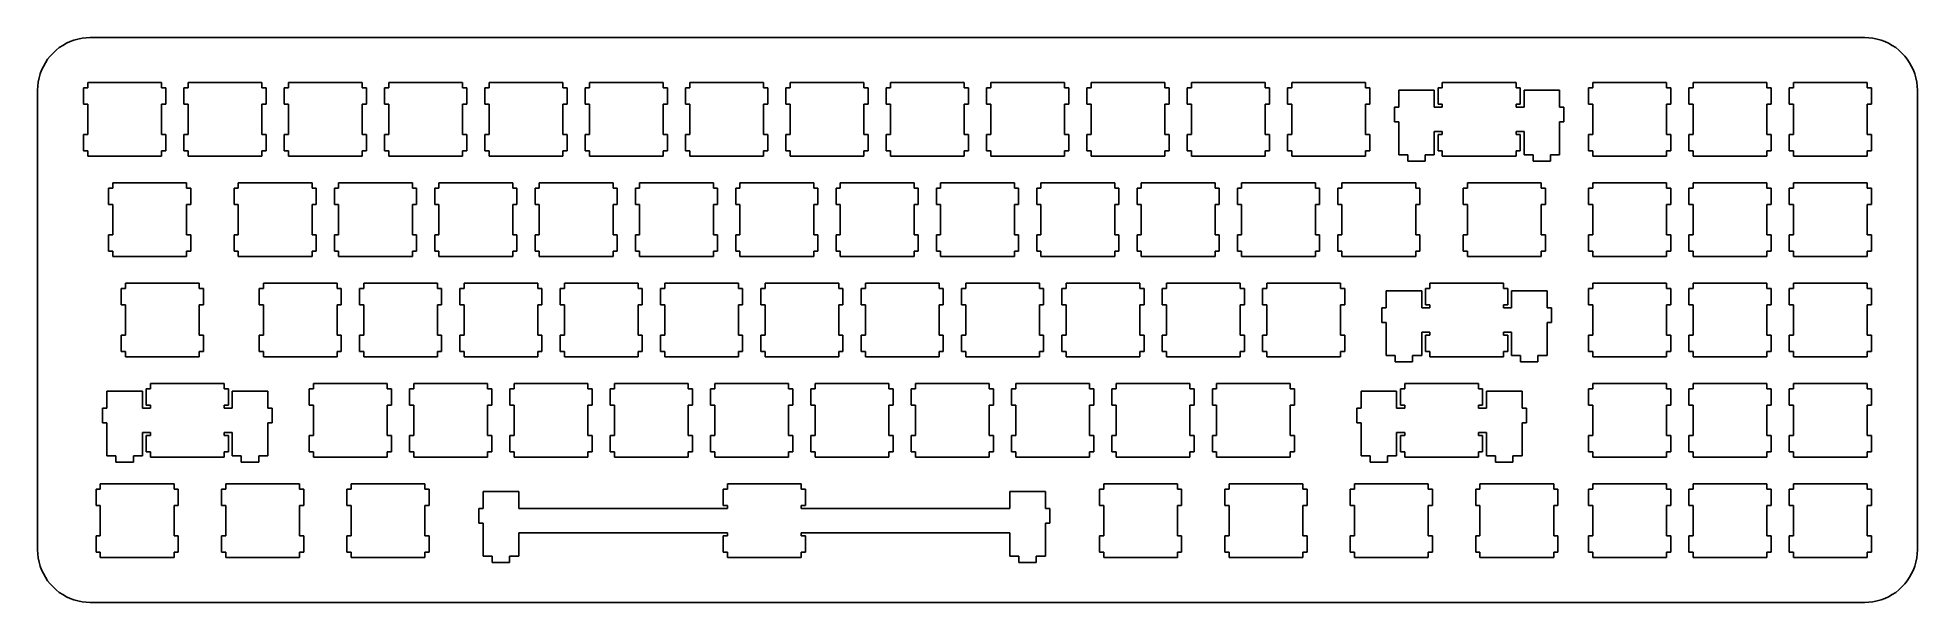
# Model space of a CAD drawing. Extents: x 0 to 357, y 0 to 108.
import ezdxf

# ---------------------------------------------------------------- set-up
doc = ezdxf.new("R2010")
doc.units = 0
doc.layers.get('0').update_dxf_attribs({"linetype": 'CONTINUOUS'})

msp = doc.modelspace()

# ---------------------------------------------------------------- linework, layer by layer
at = {"color": 0}
for p, q in [((7.00458, 107.013), (7.76111, 107.225)), ((7.76111, 107.225), (8.53006, 107.378)), ((8.53006, 107.378), (9.31002, 107.472)), ((9.31002, 107.472), (10.0955, 107.502)), ((10.0955, 107.502), (346.997, 107.502)), ((346.997, 107.502), (347.781, 107.472)), ((347.781, 107.472), (348.561, 107.378)), ((348.561, 107.378), (349.33, 107.225)), ((349.33, 107.225), (350.086, 107.013)), ((2.00504, 103.379), (2.49011, 103.996)), ((2.49011, 103.996), (3.02341, 104.574)), ((3.02341, 104.574), (3.6008, 105.107)), ((3.6008, 105.107), (4.21816, 105.592)), ((4.21816, 105.592), (4.86999, 106.029)), ((4.86999, 106.029), (5.55487, 106.412)), ((5.55487, 106.412), (6.26869, 106.74)), ((6.26869, 106.74), (7.00458, 107.013)), ((350.086, 107.013), (350.822, 106.74)), ((350.822, 106.74), (351.536, 106.412)), ((351.536, 106.412), (352.221, 106.029)), ((352.221, 106.029), (352.873, 105.592)), ((352.873, 105.592), (353.49, 105.107)), ((353.49, 105.107), (354.069, 104.574)), ((354.069, 104.574), (354.602, 103.996)), ((354.602, 103.996), (355.085, 103.379)), ((0.37207, 99.8361), (0.58429, 100.593)), ((0.58429, 100.593), (0.85714, 101.328)), ((0.85714, 101.328), (1.18511, 102.042)), ((1.18511, 102.042), (1.56821, 102.727)), ((1.56821, 102.727), (2.00504, 103.379)), ((355.085, 103.379), (355.522, 102.727)), ((355.522, 102.727), (355.907, 102.042)), ((355.907, 102.042), (356.235, 101.328)), ((356.235, 101.328), (356.507, 100.593)), ((356.507, 100.593), (356.718, 99.8361)), ((0.09508, 97.5018), (0.1254, 98.2871)), ((0.09508, 10.2512), (0.09508, 97.5018)), ((0.1254, 98.2871), (0.21911, 99.0671)), ((0.21911, 99.0671), (0.37207, 99.8361)), ((9.62007, 97.977), (8.81944, 97.977)), ((8.81944, 97.977), (8.81944, 94.8764)), ((9.62007, 98.9775), (9.62007, 97.977)), ((23.6209, 98.9775), (9.62007, 98.9775)), ((23.6209, 97.977), (23.6209, 98.9775)), ((24.4202, 97.977), (23.6209, 97.977)), ((24.4202, 94.8764), (24.4202, 97.977)), ((28.6701, 97.977), (27.8708, 97.977)), ((27.8708, 97.977), (27.8708, 94.8764)), ((28.6701, 98.9775), (28.6701, 97.977)), ((42.6709, 98.9775), (28.6701, 98.9775)), ((42.6709, 97.977), (42.6709, 98.9775)), ((43.4703, 97.977), (42.6709, 97.977)), ((43.4703, 94.8764), (43.4703, 97.977)), ((47.7203, 97.977), (46.9209, 97.977)), ((46.9209, 97.977), (46.9209, 94.8764)), ((47.7203, 98.9775), (47.7203, 97.977)), ((61.7209, 98.9775), (47.7203, 98.9775)), ((61.7209, 97.977), (61.7209, 98.9775)), ((62.5203, 97.977), (61.7209, 97.977)), ((62.5203, 94.8764), (62.5203, 97.977)), ((66.7703, 97.977), (65.9709, 97.977)), ((65.9709, 97.977), (65.9709, 94.8764)), ((66.7703, 98.9775), (66.7703, 97.977)), ((80.7709, 98.9775), (66.7703, 98.9775)), ((80.7709, 97.977), (80.7709, 98.9775)), ((81.5703, 97.977), (80.7709, 97.977)), ((81.5703, 94.8764), (81.5703, 97.977)), ((85.8203, 97.977), (85.0209, 97.977)), ((85.0209, 97.977), (85.0209, 94.8764)), ((85.8203, 98.9775), (85.8203, 97.977)), ((99.8209, 98.9775), (85.8203, 98.9775)), ((99.8209, 97.977), (99.8209, 98.9775)), ((100.619, 97.977), (99.8209, 97.977)), ((100.619, 94.8764), (100.619, 97.977)), ((104.87, 97.977), (104.071, 97.977)), ((104.071, 97.977), (104.071, 94.8764)), ((104.87, 98.9775), (104.87, 97.977)), ((118.87, 98.9775), (104.87, 98.9775)), ((118.87, 97.977), (118.87, 98.9775)), ((119.669, 97.977), (118.87, 97.977)), ((119.669, 94.8764), (119.669, 97.977)), ((123.92, 97.977), (123.119, 97.977)), ((123.119, 97.977), (123.119, 94.8764)), ((123.92, 98.9775), (123.92, 97.977)), ((137.921, 98.9775), (123.92, 98.9775)), ((137.921, 97.977), (137.921, 98.9775)), ((138.72, 97.977), (137.921, 97.977)), ((138.72, 94.8764), (138.72, 97.977)), ((142.97, 97.977), (142.171, 97.977)), ((142.171, 97.977), (142.171, 94.8764)), ((142.97, 98.9775), (142.97, 97.977)), ((156.971, 98.9775), (142.97, 98.9775)), ((156.971, 97.977), (156.971, 98.9775)), ((157.77, 97.977), (156.971, 97.977)), ((157.77, 94.8764), (157.77, 97.977)), ((162.02, 97.977), (161.221, 97.977)), ((161.221, 97.977), (161.221, 94.8764)), ((162.02, 98.9775), (162.02, 97.977)), ((176.021, 98.9775), (162.02, 98.9775)), ((176.021, 97.977), (176.021, 98.9775)), ((176.82, 97.977), (176.021, 97.977)), ((176.82, 94.8764), (176.82, 97.977)), ((181.07, 97.977), (180.271, 97.977)), ((180.271, 97.977), (180.271, 94.8764)), ((181.07, 98.9775), (181.07, 97.977)), ((195.071, 98.9775), (181.07, 98.9775)), ((195.071, 97.977), (195.071, 98.9775)), ((195.87, 97.977), (195.071, 97.977)), ((195.87, 94.8764), (195.87, 97.977)), ((200.12, 97.977), (199.321, 97.977)), ((199.321, 97.977), (199.321, 94.8764)), ((200.12, 98.9775), (200.12, 97.977)), ((214.121, 98.9775), (200.12, 98.9775)), ((214.121, 97.977), (214.121, 98.9775)), ((214.92, 97.977), (214.121, 97.977)), ((214.92, 94.8764), (214.92, 97.977)), ((219.17, 97.977), (218.371, 97.977)), ((218.371, 97.977), (218.371, 94.8764)), ((219.17, 98.9775), (219.17, 97.977)), ((233.171, 98.9775), (219.17, 98.9775)), ((233.171, 97.977), (233.171, 98.9775)), ((233.97, 97.977), (233.171, 97.977)), ((233.97, 94.8764), (233.97, 97.977)), ((238.22, 97.977), (237.421, 97.977)), ((237.421, 97.977), (237.421, 94.8764)), ((238.22, 98.9775), (238.22, 97.977)), ((252.221, 98.9775), (238.22, 98.9775)), ((252.221, 97.977), (252.221, 98.9775)), ((253.02, 97.977), (252.221, 97.977)), ((253.02, 94.8764), (253.02, 97.977)), ((265.271, 97.5071), (258.52, 97.5071)), ((258.52, 97.5071), (258.52, 94.277)), ((265.271, 94.277), (265.271, 97.5071)), ((266.795, 97.977), (265.996, 97.977)), ((265.996, 97.977), (265.996, 94.8764)), ((266.795, 98.9775), (266.795, 97.977)), ((280.796, 98.9775), (266.795, 98.9775)), ((280.796, 97.977), (280.796, 98.9775)), ((281.595, 97.977), (280.796, 97.977)), ((281.595, 94.8764), (281.595, 97.977)), ((289.071, 97.5071), (282.32, 97.5071)), ((282.32, 97.5071), (282.32, 94.277)), ((289.071, 94.277), (289.071, 97.5071)), ((295.37, 97.977), (294.571, 97.977)), ((294.571, 97.977), (294.571, 94.8764)), ((295.37, 98.9775), (295.37, 97.977)), ((309.371, 98.9775), (295.37, 98.9775)), ((309.371, 97.977), (309.371, 98.9775)), ((310.17, 97.977), (309.371, 97.977)), ((310.17, 94.8764), (310.17, 97.977)), ((314.42, 97.977), (313.621, 97.977)), ((313.621, 97.977), (313.621, 94.8764)), ((314.42, 98.9775), (314.42, 97.977)), ((328.421, 98.9775), (314.42, 98.9775)), ((328.421, 97.977), (328.421, 98.9775)), ((329.22, 97.977), (328.421, 97.977)), ((329.22, 94.8764), (329.22, 97.977)), ((333.47, 97.977), (332.671, 97.977)), ((332.671, 97.977), (332.671, 94.8764)), ((333.47, 98.9775), (333.47, 97.977)), ((347.471, 98.9775), (333.47, 98.9775)), ((347.471, 97.977), (347.471, 98.9775)), ((348.27, 97.977), (347.471, 97.977)), ((348.27, 94.8764), (348.27, 97.977)), ((356.718, 99.8361), (356.874, 99.0671)), ((356.874, 99.0671), (356.965, 98.2871)), ((356.965, 98.2871), (356.997, 97.5018)), ((356.997, 97.5018), (356.997, 10.2512)), ((8.81944, 94.8764), (9.62007, 94.8764)), ((9.62007, 94.8764), (9.62007, 89.0778)), ((23.6209, 89.0778), (23.6209, 94.8764)), ((23.6209, 94.8764), (24.4202, 94.8764)), ((27.8708, 94.8764), (28.6701, 94.8764)), ((28.6701, 94.8764), (28.6701, 89.0778)), ((42.6709, 89.0778), (42.6709, 94.8764)), ((42.6709, 94.8764), (43.4703, 94.8764)), ((46.9209, 94.8764), (47.7203, 94.8764)), ((47.7203, 94.8764), (47.7203, 89.0778)), ((61.7209, 89.0778), (61.7209, 94.8764)), ((61.7209, 94.8764), (62.5203, 94.8764)), ((65.9709, 94.8764), (66.7703, 94.8764)), ((66.7703, 94.8764), (66.7703, 89.0778)), ((80.7709, 89.0778), (80.7709, 94.8764)), ((80.7709, 94.8764), (81.5703, 94.8764)), ((85.0209, 94.8764), (85.8203, 94.8764)), ((85.8203, 94.8764), (85.8203, 89.0778)), ((99.8209, 89.0778), (99.8209, 94.8764)), ((99.8209, 94.8764), (100.619, 94.8764)), ((104.071, 94.8764), (104.87, 94.8764)), ((104.87, 94.8764), (104.87, 89.0778)), ((118.87, 89.0778), (118.87, 94.8764)), ((118.87, 94.8764), (119.669, 94.8764)), ((123.119, 94.8764), (123.92, 94.8764)), ((123.92, 94.8764), (123.92, 89.0778)), ((137.921, 89.0778), (137.921, 94.8764)), ((137.921, 94.8764), (138.72, 94.8764)), ((142.171, 94.8764), (142.97, 94.8764)), ((142.97, 94.8764), (142.97, 89.0778)), ((156.971, 89.0778), (156.971, 94.8764)), ((156.971, 94.8764), (157.77, 94.8764)), ((161.221, 94.8764), (162.02, 94.8764)), ((162.02, 94.8764), (162.02, 89.0778)), ((176.021, 89.0778), (176.021, 94.8764)), ((176.021, 94.8764), (176.82, 94.8764)), ((180.271, 94.8764), (181.07, 94.8764)), ((181.07, 94.8764), (181.07, 89.0778)), ((195.071, 89.0778), (195.071, 94.8764)), ((195.071, 94.8764), (195.87, 94.8764)), ((199.321, 94.8764), (200.12, 94.8764)), ((200.12, 94.8764), (200.12, 89.0778)), ((214.121, 89.0778), (214.121, 94.8764)), ((214.121, 94.8764), (214.92, 94.8764)), ((218.371, 94.8764), (219.17, 94.8764)), ((219.17, 94.8764), (219.17, 89.0778)), ((233.171, 89.0778), (233.171, 94.8764)), ((233.171, 94.8764), (233.97, 94.8764)), ((237.421, 94.8764), (238.22, 94.8764)), ((238.22, 94.8764), (238.22, 89.0778)), ((252.221, 89.0778), (252.221, 94.8764)), ((252.221, 94.8764), (253.02, 94.8764)), ((258.52, 94.277), (257.696, 94.277)), ((257.696, 94.277), (257.696, 91.477)), ((266.795, 94.277), (265.271, 94.277)), ((265.996, 94.8764), (266.795, 94.8764)), ((266.795, 94.8764), (266.795, 94.277)), ((280.796, 94.277), (280.796, 94.8764)), ((280.796, 94.8764), (281.595, 94.8764)), ((282.32, 94.277), (280.796, 94.277)), ((289.895, 94.277), (289.071, 94.277)), ((289.895, 91.477), (289.895, 94.277)), ((294.571, 94.8764), (295.37, 94.8764)), ((295.37, 94.8764), (295.37, 89.0778)), ((309.371, 89.0778), (309.371, 94.8764)), ((309.371, 94.8764), (310.17, 94.8764)), ((313.621, 94.8764), (314.42, 94.8764)), ((314.42, 94.8764), (314.42, 89.0778)), ((328.421, 89.0778), (328.421, 94.8764)), ((328.421, 94.8764), (329.22, 94.8764)), ((332.671, 94.8764), (333.47, 94.8764)), ((333.47, 94.8764), (333.47, 89.0778)), ((347.471, 89.0778), (347.471, 94.8764)), ((347.471, 94.8764), (348.27, 94.8764)), ((257.696, 91.477), (258.52, 91.477)), ((258.52, 91.477), (258.52, 85.2082)), ((265.271, 85.2082), (265.271, 89.6772)), ((265.271, 89.6772), (266.795, 89.6772)), ((266.795, 89.6772), (266.795, 89.0778)), ((280.796, 89.0778), (280.796, 89.6772)), ((280.796, 89.6772), (282.32, 89.6772)), ((282.32, 89.6772), (282.32, 85.2082)), ((289.071, 85.2082), (289.071, 91.477)), ((289.071, 91.477), (289.895, 91.477)), ((9.62007, 89.0778), (8.81944, 89.0778)), ((8.81944, 89.0778), (8.81944, 85.9772)), ((8.81944, 85.9772), (9.62007, 85.9772)), ((9.62007, 85.9772), (9.62007, 84.9768)), ((24.4202, 89.0778), (23.6209, 89.0778)), ((23.6209, 84.9768), (23.6209, 85.9772)), ((23.6209, 85.9772), (24.4202, 85.9772)), ((24.4202, 85.9772), (24.4202, 89.0778)), ((28.6701, 89.0778), (27.8708, 89.0778)), ((27.8708, 89.0778), (27.8708, 85.9772)), ((27.8708, 85.9772), (28.6701, 85.9772)), ((28.6701, 85.9772), (28.6701, 84.9768)), ((43.4703, 89.0778), (42.6709, 89.0778)), ((42.6709, 84.9768), (42.6709, 85.9772)), ((42.6709, 85.9772), (43.4703, 85.9772)), ((43.4703, 85.9772), (43.4703, 89.0778)), ((47.7203, 89.0778), (46.9209, 89.0778)), ((46.9209, 89.0778), (46.9209, 85.9772)), ((46.9209, 85.9772), (47.7203, 85.9772)), ((47.7203, 85.9772), (47.7203, 84.9768)), ((62.5203, 89.0778), (61.7209, 89.0778)), ((61.7209, 84.9768), (61.7209, 85.9772)), ((61.7209, 85.9772), (62.5203, 85.9772)), ((62.5203, 85.9772), (62.5203, 89.0778)), ((66.7703, 89.0778), (65.9709, 89.0778)), ((65.9709, 89.0778), (65.9709, 85.9772)), ((65.9709, 85.9772), (66.7703, 85.9772)), ((66.7703, 85.9772), (66.7703, 84.9768)), ((81.5703, 89.0778), (80.7709, 89.0778)), ((80.7709, 84.9768), (80.7709, 85.9772)), ((80.7709, 85.9772), (81.5703, 85.9772)), ((81.5703, 85.9772), (81.5703, 89.0778)), ((85.8203, 89.0778), (85.0209, 89.0778)), ((85.0209, 89.0778), (85.0209, 85.9772)), ((85.0209, 85.9772), (85.8203, 85.9772)), ((85.8203, 85.9772), (85.8203, 84.9768)), ((100.619, 89.0778), (99.8209, 89.0778)), ((99.8209, 84.9768), (99.8209, 85.9772)), ((99.8209, 85.9772), (100.619, 85.9772)), ((100.619, 85.9772), (100.619, 89.0778)), ((104.87, 89.0778), (104.071, 89.0778)), ((104.071, 89.0778), (104.071, 85.9772)), ((104.071, 85.9772), (104.87, 85.9772)), ((104.87, 85.9772), (104.87, 84.9768)), ((119.669, 89.0778), (118.87, 89.0778)), ((118.87, 84.9768), (118.87, 85.9772)), ((118.87, 85.9772), (119.669, 85.9772)), ((119.669, 85.9772), (119.669, 89.0778)), ((123.92, 89.0778), (123.119, 89.0778)), ((123.119, 89.0778), (123.119, 85.9772)), ((123.119, 85.9772), (123.92, 85.9772)), ((123.92, 85.9772), (123.92, 84.9768)), ((138.72, 89.0778), (137.921, 89.0778)), ((137.921, 84.9768), (137.921, 85.9772)), ((137.921, 85.9772), (138.72, 85.9772)), ((138.72, 85.9772), (138.72, 89.0778)), ((142.97, 89.0778), (142.171, 89.0778)), ((142.171, 89.0778), (142.171, 85.9772)), ((142.171, 85.9772), (142.97, 85.9772)), ((142.97, 85.9772), (142.97, 84.9768)), ((157.77, 89.0778), (156.971, 89.0778)), ((156.971, 84.9768), (156.971, 85.9772)), ((156.971, 85.9772), (157.77, 85.9772)), ((157.77, 85.9772), (157.77, 89.0778)), ((162.02, 89.0778), (161.221, 89.0778)), ((161.221, 89.0778), (161.221, 85.9772)), ((161.221, 85.9772), (162.02, 85.9772)), ((162.02, 85.9772), (162.02, 84.9768)), ((176.82, 89.0778), (176.021, 89.0778)), ((176.021, 84.9768), (176.021, 85.9772)), ((176.021, 85.9772), (176.82, 85.9772)), ((176.82, 85.9772), (176.82, 89.0778)), ((181.07, 89.0778), (180.271, 89.0778)), ((180.271, 89.0778), (180.271, 85.9772)), ((180.271, 85.9772), (181.07, 85.9772)), ((181.07, 85.9772), (181.07, 84.9768)), ((195.87, 89.0778), (195.071, 89.0778)), ((195.071, 84.9768), (195.071, 85.9772)), ((195.071, 85.9772), (195.87, 85.9772)), ((195.87, 85.9772), (195.87, 89.0778)), ((200.12, 89.0778), (199.321, 89.0778)), ((199.321, 89.0778), (199.321, 85.9772)), ((199.321, 85.9772), (200.12, 85.9772)), ((200.12, 85.9772), (200.12, 84.9768)), ((214.92, 89.0778), (214.121, 89.0778)), ((214.121, 84.9768), (214.121, 85.9772)), ((214.121, 85.9772), (214.92, 85.9772)), ((214.92, 85.9772), (214.92, 89.0778)), ((219.17, 89.0778), (218.371, 89.0778)), ((218.371, 89.0778), (218.371, 85.9772)), ((218.371, 85.9772), (219.17, 85.9772)), ((219.17, 85.9772), (219.17, 84.9768)), ((233.97, 89.0778), (233.171, 89.0778)), ((233.171, 84.9768), (233.171, 85.9772)), ((233.171, 85.9772), (233.97, 85.9772)), ((233.97, 85.9772), (233.97, 89.0778)), ((238.22, 89.0778), (237.421, 89.0778)), ((237.421, 89.0778), (237.421, 85.9772)), ((237.421, 85.9772), (238.22, 85.9772)), ((238.22, 85.9772), (238.22, 84.9768)), ((253.02, 89.0778), (252.221, 89.0778)), ((252.221, 84.9768), (252.221, 85.9772)), ((252.221, 85.9772), (253.02, 85.9772)), ((253.02, 85.9772), (253.02, 89.0778)), ((266.795, 89.0778), (265.996, 89.0778)), ((265.996, 89.0778), (265.996, 85.9772)), ((265.996, 85.9772), (266.795, 85.9772)), ((266.795, 85.9772), (266.795, 84.9768)), ((281.595, 89.0778), (280.796, 89.0778)), ((280.796, 84.9768), (280.796, 85.9772)), ((280.796, 85.9772), (281.595, 85.9772)), ((281.595, 85.9772), (281.595, 89.0778)), ((295.37, 89.0778), (294.571, 89.0778)), ((294.571, 89.0778), (294.571, 85.9772)), ((294.571, 85.9772), (295.37, 85.9772)), ((295.37, 85.9772), (295.37, 84.9768)), ((310.17, 89.0778), (309.371, 89.0778)), ((309.371, 84.9768), (309.371, 85.9772)), ((309.371, 85.9772), (310.17, 85.9772)), ((310.17, 85.9772), (310.17, 89.0778)), ((314.42, 89.0778), (313.621, 89.0778)), ((313.621, 89.0778), (313.621, 85.9772)), ((313.621, 85.9772), (314.42, 85.9772)), ((314.42, 85.9772), (314.42, 84.9768)), ((329.22, 89.0778), (328.421, 89.0778)), ((328.421, 84.9768), (328.421, 85.9772)), ((328.421, 85.9772), (329.22, 85.9772)), ((329.22, 85.9772), (329.22, 89.0778)), ((333.47, 89.0778), (332.671, 89.0778)), ((332.671, 89.0778), (332.671, 85.9772)), ((332.671, 85.9772), (333.47, 85.9772)), ((333.47, 85.9772), (333.47, 84.9768)), ((348.27, 89.0778), (347.471, 89.0778)), ((347.471, 84.9768), (347.471, 85.9772)), ((347.471, 85.9772), (348.27, 85.9772)), ((348.27, 85.9772), (348.27, 89.0778)), ((9.62007, 84.9768), (23.6209, 84.9768)), ((28.6701, 84.9768), (42.6709, 84.9768)), ((47.7203, 84.9768), (61.7209, 84.9768)), ((66.7703, 84.9768), (80.7709, 84.9768)), ((85.8203, 84.9768), (99.8209, 84.9768)), ((104.87, 84.9768), (118.87, 84.9768)), ((123.92, 84.9768), (137.921, 84.9768)), ((142.97, 84.9768), (156.971, 84.9768)), ((162.02, 84.9768), (176.021, 84.9768)), ((181.07, 84.9768), (195.071, 84.9768)), ((200.12, 84.9768), (214.121, 84.9768)), ((219.17, 84.9768), (233.171, 84.9768)), ((238.22, 84.9768), (252.221, 84.9768)), ((258.52, 85.2082), (260.245, 85.2082)), ((260.245, 85.2082), (260.245, 84.008)), ((260.245, 84.008), (263.546, 84.008)), ((263.546, 84.008), (263.546, 85.2082)), ((263.546, 85.2082), (265.271, 85.2082)), ((266.795, 84.9768), (280.796, 84.9768)), ((282.32, 85.2082), (284.045, 85.2082)), ((284.045, 85.2082), (284.045, 84.008)), ((284.045, 84.008), (287.346, 84.008)), ((287.346, 84.008), (287.346, 85.2082)), ((287.346, 85.2082), (289.071, 85.2082)), ((295.37, 84.9768), (309.371, 84.9768)), ((314.42, 84.9768), (328.421, 84.9768)), ((333.47, 84.9768), (347.471, 84.9768)), ((14.3826, 78.927), (13.5819, 78.927)), ((13.5819, 78.927), (13.5819, 75.8264)), ((14.3826, 79.9264), (14.3826, 78.927)), ((28.3821, 79.9264), (14.3826, 79.9264)), ((28.3821, 78.927), (28.3821, 79.9264)), ((29.1827, 78.927), (28.3821, 78.927)), ((29.1827, 75.8264), (29.1827, 78.927)), ((38.1952, 78.927), (37.3959, 78.927)), ((37.3959, 78.927), (37.3959, 75.8264)), ((38.1952, 79.9264), (38.1952, 78.927)), ((52.1959, 79.9264), (38.1952, 79.9264)), ((52.1959, 78.927), (52.1959, 79.9264)), ((52.9953, 78.927), (52.1959, 78.927)), ((52.9953, 75.8264), (52.9953, 78.927)), ((57.2453, 78.927), (56.4459, 78.927)), ((56.4459, 78.927), (56.4459, 75.8264)), ((57.2453, 79.9264), (57.2453, 78.927)), ((71.2459, 79.9264), (57.2453, 79.9264)), ((71.2459, 78.927), (71.2459, 79.9264)), ((72.0453, 78.927), (71.2459, 78.927)), ((72.0453, 75.8264), (72.0453, 78.927)), ((76.2953, 78.927), (75.4959, 78.927)), ((75.4959, 78.927), (75.4959, 75.8264)), ((76.2953, 79.9264), (76.2953, 78.927)), ((90.2959, 79.9264), (76.2953, 79.9264)), ((90.2959, 78.927), (90.2959, 79.9264)), ((91.0953, 78.927), (90.2959, 78.927)), ((91.0953, 75.8264), (91.0953, 78.927)), ((95.3452, 78.927), (94.5459, 78.927)), ((94.5459, 78.927), (94.5459, 75.8264)), ((95.3452, 79.9264), (95.3452, 78.927)), ((109.346, 79.9264), (95.3452, 79.9264)), ((109.346, 78.927), (109.346, 79.9264)), ((110.145, 78.927), (109.346, 78.927)), ((110.145, 75.8264), (110.145, 78.927)), ((114.395, 78.927), (113.596, 78.927)), ((113.596, 78.927), (113.596, 75.8264)), ((114.395, 79.9264), (114.395, 78.927)), ((128.396, 79.9264), (114.395, 79.9264)), ((128.396, 78.927), (128.396, 79.9264)), ((129.195, 78.927), (128.396, 78.927)), ((129.195, 75.8264), (129.195, 78.927)), ((133.445, 78.927), (132.644, 78.927)), ((132.644, 78.927), (132.644, 75.8264)), ((133.445, 79.9264), (133.445, 78.927)), ((147.446, 79.9264), (133.445, 79.9264)), ((147.446, 78.927), (147.446, 79.9264)), ((148.245, 78.927), (147.446, 78.927)), ((148.245, 75.8264), (148.245, 78.927)), ((152.495, 78.927), (151.696, 78.927)), ((151.696, 78.927), (151.696, 75.8264)), ((152.495, 79.9264), (152.495, 78.927)), ((166.496, 79.9264), (152.495, 79.9264)), ((166.496, 78.927), (166.496, 79.9264)), ((167.295, 78.927), (166.496, 78.927)), ((167.295, 75.8264), (167.295, 78.927)), ((171.545, 78.927), (170.746, 78.927)), ((170.746, 78.927), (170.746, 75.8264)), ((171.545, 79.9264), (171.545, 78.927)), ((185.546, 79.9264), (171.545, 79.9264)), ((185.546, 78.927), (185.546, 79.9264)), ((186.345, 78.927), (185.546, 78.927)), ((186.345, 75.8264), (186.345, 78.927)), ((190.595, 78.927), (189.796, 78.927)), ((189.796, 78.927), (189.796, 75.8264)), ((190.595, 79.9264), (190.595, 78.927)), ((204.596, 79.9264), (190.595, 79.9264)), ((204.596, 78.927), (204.596, 79.9264)), ((205.395, 78.927), (204.596, 78.927)), ((205.395, 75.8264), (205.395, 78.927)), ((209.645, 78.927), (208.846, 78.927)), ((208.846, 78.927), (208.846, 75.8264)), ((209.645, 79.9264), (209.645, 78.927)), ((223.646, 79.9264), (209.645, 79.9264)), ((223.646, 78.927), (223.646, 79.9264)), ((224.445, 78.927), (223.646, 78.927)), ((224.445, 75.8264), (224.445, 78.927)), ((228.695, 78.927), (227.896, 78.927)), ((227.896, 78.927), (227.896, 75.8264)), ((228.695, 79.9264), (228.695, 78.927)), ((242.696, 79.9264), (228.695, 79.9264)), ((242.696, 78.927), (242.696, 79.9264)), ((243.495, 78.927), (242.696, 78.927)), ((243.495, 75.8264), (243.495, 78.927)), ((247.745, 78.927), (246.946, 78.927)), ((246.946, 78.927), (246.946, 75.8264)), ((247.745, 79.9264), (247.745, 78.927)), ((261.746, 79.9264), (247.745, 79.9264)), ((261.746, 78.927), (261.746, 79.9264)), ((262.545, 78.927), (261.746, 78.927)), ((262.545, 75.8264), (262.545, 78.927)), ((271.558, 78.927), (270.757, 78.927)), ((270.757, 78.927), (270.757, 75.8264)), ((271.558, 79.9264), (271.558, 78.927)), ((285.557, 79.9264), (271.558, 79.9264)), ((285.557, 78.927), (285.557, 79.9264)), ((286.358, 78.927), (285.557, 78.927)), ((286.358, 75.8264), (286.358, 78.927)), ((295.37, 78.927), (294.571, 78.927)), ((294.571, 78.927), (294.571, 75.8264)), ((295.37, 79.9264), (295.37, 78.927)), ((309.371, 79.9264), (295.37, 79.9264)), ((309.371, 78.927), (309.371, 79.9264)), ((310.17, 78.927), (309.371, 78.927)), ((310.17, 75.8264), (310.17, 78.927)), ((314.42, 78.927), (313.621, 78.927)), ((313.621, 78.927), (313.621, 75.8264)), ((314.42, 79.9264), (314.42, 78.927)), ((328.421, 79.9264), (314.42, 79.9264)), ((328.421, 78.927), (328.421, 79.9264)), ((329.22, 78.927), (328.421, 78.927)), ((329.22, 75.8264), (329.22, 78.927)), ((333.47, 78.927), (332.671, 78.927)), ((332.671, 78.927), (332.671, 75.8264)), ((333.47, 79.9264), (333.47, 78.927)), ((347.471, 79.9264), (333.47, 79.9264)), ((347.471, 78.927), (347.471, 79.9264)), ((348.27, 78.927), (347.471, 78.927)), ((348.27, 75.8264), (348.27, 78.927)), ((13.5819, 75.8264), (14.3826, 75.8264)), ((14.3826, 75.8264), (14.3826, 70.0264)), ((28.3821, 70.0264), (28.3821, 75.8264)), ((28.3821, 75.8264), (29.1827, 75.8264)), ((37.3959, 75.8264), (38.1952, 75.8264)), ((38.1952, 75.8264), (38.1952, 70.0264)), ((52.1959, 70.0264), (52.1959, 75.8264)), ((52.1959, 75.8264), (52.9953, 75.8264)), ((56.4459, 75.8264), (57.2453, 75.8264)), ((57.2453, 75.8264), (57.2453, 70.0264)), ((71.2459, 70.0264), (71.2459, 75.8264)), ((71.2459, 75.8264), (72.0453, 75.8264)), ((75.4959, 75.8264), (76.2953, 75.8264)), ((76.2953, 75.8264), (76.2953, 70.0264)), ((90.2959, 70.0264), (90.2959, 75.8264)), ((90.2959, 75.8264), (91.0953, 75.8264)), ((94.5459, 75.8264), (95.3452, 75.8264)), ((95.3452, 75.8264), (95.3452, 70.0264)), ((109.346, 70.0264), (109.346, 75.8264)), ((109.346, 75.8264), (110.145, 75.8264)), ((113.596, 75.8264), (114.395, 75.8264)), ((114.395, 75.8264), (114.395, 70.0264)), ((128.396, 70.0264), (128.396, 75.8264)), ((128.396, 75.8264), (129.195, 75.8264)), ((132.644, 75.8264), (133.445, 75.8264)), ((133.445, 75.8264), (133.445, 70.0264)), ((147.446, 70.0264), (147.446, 75.8264)), ((147.446, 75.8264), (148.245, 75.8264)), ((151.696, 75.8264), (152.495, 75.8264)), ((152.495, 75.8264), (152.495, 70.0264)), ((166.496, 70.0264), (166.496, 75.8264)), ((166.496, 75.8264), (167.295, 75.8264)), ((170.746, 75.8264), (171.545, 75.8264)), ((171.545, 75.8264), (171.545, 70.0264)), ((185.546, 70.0264), (185.546, 75.8264)), ((185.546, 75.8264), (186.345, 75.8264)), ((189.796, 75.8264), (190.595, 75.8264)), ((190.595, 75.8264), (190.595, 70.0264)), ((204.596, 70.0264), (204.596, 75.8264)), ((204.596, 75.8264), (205.395, 75.8264)), ((208.846, 75.8264), (209.645, 75.8264)), ((209.645, 75.8264), (209.645, 70.0264)), ((223.646, 70.0264), (223.646, 75.8264)), ((223.646, 75.8264), (224.445, 75.8264)), ((227.896, 75.8264), (228.695, 75.8264)), ((228.695, 75.8264), (228.695, 70.0264)), ((242.696, 70.0264), (242.696, 75.8264)), ((242.696, 75.8264), (243.495, 75.8264)), ((246.946, 75.8264), (247.745, 75.8264)), ((247.745, 75.8264), (247.745, 70.0264)), ((261.746, 70.0264), (261.746, 75.8264)), ((261.746, 75.8264), (262.545, 75.8264)), ((270.757, 75.8264), (271.558, 75.8264)), ((271.558, 75.8264), (271.558, 70.0264)), ((285.557, 70.0264), (285.557, 75.8264)), ((285.557, 75.8264), (286.358, 75.8264)), ((294.571, 75.8264), (295.37, 75.8264)), ((295.37, 75.8264), (295.37, 70.0264)), ((309.371, 70.0264), (309.371, 75.8264)), ((309.371, 75.8264), (310.17, 75.8264)), ((313.621, 75.8264), (314.42, 75.8264)), ((314.42, 75.8264), (314.42, 70.0264)), ((328.421, 70.0264), (328.421, 75.8264)), ((328.421, 75.8264), (329.22, 75.8264)), ((332.671, 75.8264), (333.47, 75.8264)), ((333.47, 75.8264), (333.47, 70.0264)), ((347.471, 70.0264), (347.471, 75.8264)), ((347.471, 75.8264), (348.27, 75.8264)), ((14.3826, 70.0264), (13.5819, 70.0264)), ((13.5819, 70.0264), (13.5819, 66.9272)), ((29.1827, 70.0264), (28.3821, 70.0264)), ((29.1827, 66.9272), (29.1827, 70.0264)), ((38.1952, 70.0264), (37.3959, 70.0264)), ((37.3959, 70.0264), (37.3959, 66.9272)), ((52.9953, 70.0264), (52.1959, 70.0264)), ((52.9953, 66.9272), (52.9953, 70.0264)), ((57.2453, 70.0264), (56.4459, 70.0264)), ((56.4459, 70.0264), (56.4459, 66.9272)), ((72.0453, 70.0264), (71.2459, 70.0264)), ((72.0453, 66.9272), (72.0453, 70.0264)), ((76.2953, 70.0264), (75.4959, 70.0264)), ((75.4959, 70.0264), (75.4959, 66.9272)), ((91.0953, 70.0264), (90.2959, 70.0264)), ((91.0953, 66.9272), (91.0953, 70.0264)), ((95.3452, 70.0264), (94.5459, 70.0264)), ((94.5459, 70.0264), (94.5459, 66.9272)), ((110.145, 70.0264), (109.346, 70.0264)), ((110.145, 66.9272), (110.145, 70.0264)), ((114.395, 70.0264), (113.596, 70.0264)), ((113.596, 70.0264), (113.596, 66.9272)), ((129.195, 70.0264), (128.396, 70.0264)), ((129.195, 66.9272), (129.195, 70.0264)), ((133.445, 70.0264), (132.644, 70.0264)), ((132.644, 70.0264), (132.644, 66.9272)), ((148.245, 70.0264), (147.446, 70.0264)), ((148.245, 66.9272), (148.245, 70.0264)), ((152.495, 70.0264), (151.696, 70.0264)), ((151.696, 70.0264), (151.696, 66.9272)), ((167.295, 70.0264), (166.496, 70.0264)), ((167.295, 66.9272), (167.295, 70.0264)), ((171.545, 70.0264), (170.746, 70.0264)), ((170.746, 70.0264), (170.746, 66.9272)), ((186.345, 70.0264), (185.546, 70.0264)), ((186.345, 66.9272), (186.345, 70.0264)), ((190.595, 70.0264), (189.796, 70.0264)), ((189.796, 70.0264), (189.796, 66.9272)), ((205.395, 70.0264), (204.596, 70.0264)), ((205.395, 66.9272), (205.395, 70.0264)), ((209.645, 70.0264), (208.846, 70.0264)), ((208.846, 70.0264), (208.846, 66.9272)), ((224.445, 70.0264), (223.646, 70.0264)), ((224.445, 66.9272), (224.445, 70.0264)), ((228.695, 70.0264), (227.896, 70.0264)), ((227.896, 70.0264), (227.896, 66.9272)), ((243.495, 70.0264), (242.696, 70.0264)), ((243.495, 66.9272), (243.495, 70.0264)), ((247.745, 70.0264), (246.946, 70.0264)), ((246.946, 70.0264), (246.946, 66.9272)), ((262.545, 70.0264), (261.746, 70.0264)), ((262.545, 66.9272), (262.545, 70.0264)), ((271.558, 70.0264), (270.757, 70.0264)), ((270.757, 70.0264), (270.757, 66.9272)), ((286.358, 70.0264), (285.557, 70.0264)), ((286.358, 66.9272), (286.358, 70.0264)), ((295.37, 70.0264), (294.571, 70.0264)), ((294.571, 70.0264), (294.571, 66.9272)), ((310.17, 70.0264), (309.371, 70.0264)), ((310.17, 66.9272), (310.17, 70.0264)), ((314.42, 70.0264), (313.621, 70.0264)), ((313.621, 70.0264), (313.621, 66.9272)), ((329.22, 70.0264), (328.421, 70.0264)), ((329.22, 66.9272), (329.22, 70.0264)), ((333.47, 70.0264), (332.671, 70.0264)), ((332.671, 70.0264), (332.671, 66.9272)), ((348.27, 70.0264), (347.471, 70.0264)), ((348.27, 66.9272), (348.27, 70.0264)), ((13.5819, 66.9272), (14.3826, 66.9272)), ((14.3826, 66.9272), (14.3826, 65.9268)), ((14.3826, 65.9268), (28.3821, 65.9268)), ((28.3821, 65.9268), (28.3821, 66.9272)), ((28.3821, 66.9272), (29.1827, 66.9272)), ((37.3959, 66.9272), (38.1952, 66.9272)), ((38.1952, 66.9272), (38.1952, 65.9268)), ((38.1952, 65.9268), (52.1959, 65.9268)), ((52.1959, 65.9268), (52.1959, 66.9272)), ((52.1959, 66.9272), (52.9953, 66.9272)), ((56.4459, 66.9272), (57.2453, 66.9272)), ((57.2453, 66.9272), (57.2453, 65.9268)), ((57.2453, 65.9268), (71.2459, 65.9268)), ((71.2459, 65.9268), (71.2459, 66.9272)), ((71.2459, 66.9272), (72.0453, 66.9272)), ((75.4959, 66.9272), (76.2953, 66.9272)), ((76.2953, 66.9272), (76.2953, 65.9268)), ((76.2953, 65.9268), (90.2959, 65.9268)), ((90.2959, 65.9268), (90.2959, 66.9272)), ((90.2959, 66.9272), (91.0953, 66.9272)), ((94.5459, 66.9272), (95.3452, 66.9272)), ((95.3452, 66.9272), (95.3452, 65.9268)), ((95.3452, 65.9268), (109.346, 65.9268)), ((109.346, 65.9268), (109.346, 66.9272)), ((109.346, 66.9272), (110.145, 66.9272)), ((113.596, 66.9272), (114.395, 66.9272)), ((114.395, 66.9272), (114.395, 65.9268)), ((114.395, 65.9268), (128.396, 65.9268)), ((128.396, 65.9268), (128.396, 66.9272)), ((128.396, 66.9272), (129.195, 66.9272)), ((132.644, 66.9272), (133.445, 66.9272)), ((133.445, 66.9272), (133.445, 65.9268)), ((133.445, 65.9268), (147.446, 65.9268)), ((147.446, 65.9268), (147.446, 66.9272)), ((147.446, 66.9272), (148.245, 66.9272)), ((151.696, 66.9272), (152.495, 66.9272)), ((152.495, 66.9272), (152.495, 65.9268)), ((152.495, 65.9268), (166.496, 65.9268)), ((166.496, 65.9268), (166.496, 66.9272)), ((166.496, 66.9272), (167.295, 66.9272)), ((170.746, 66.9272), (171.545, 66.9272)), ((171.545, 66.9272), (171.545, 65.9268)), ((171.545, 65.9268), (185.546, 65.9268)), ((185.546, 65.9268), (185.546, 66.9272)), ((185.546, 66.9272), (186.345, 66.9272)), ((189.796, 66.9272), (190.595, 66.9272)), ((190.595, 66.9272), (190.595, 65.9268)), ((190.595, 65.9268), (204.596, 65.9268)), ((204.596, 65.9268), (204.596, 66.9272)), ((204.596, 66.9272), (205.395, 66.9272)), ((208.846, 66.9272), (209.645, 66.9272)), ((209.645, 66.9272), (209.645, 65.9268)), ((209.645, 65.9268), (223.646, 65.9268)), ((223.646, 65.9268), (223.646, 66.9272)), ((223.646, 66.9272), (224.445, 66.9272)), ((227.896, 66.9272), (228.695, 66.9272)), ((228.695, 66.9272), (228.695, 65.9268)), ((228.695, 65.9268), (242.696, 65.9268)), ((242.696, 65.9268), (242.696, 66.9272)), ((242.696, 66.9272), (243.495, 66.9272)), ((246.946, 66.9272), (247.745, 66.9272)), ((247.745, 66.9272), (247.745, 65.9268)), ((247.745, 65.9268), (261.746, 65.9268)), ((261.746, 65.9268), (261.746, 66.9272)), ((261.746, 66.9272), (262.545, 66.9272)), ((270.757, 66.9272), (271.558, 66.9272)), ((271.558, 66.9272), (271.558, 65.9268)), ((271.558, 65.9268), (285.557, 65.9268)), ((285.557, 65.9268), (285.557, 66.9272)), ((285.557, 66.9272), (286.358, 66.9272)), ((294.571, 66.9272), (295.37, 66.9272)), ((295.37, 66.9272), (295.37, 65.9268)), ((295.37, 65.9268), (309.371, 65.9268)), ((309.371, 65.9268), (309.371, 66.9272)), ((309.371, 66.9272), (310.17, 66.9272)), ((313.621, 66.9272), (314.42, 66.9272)), ((314.42, 66.9272), (314.42, 65.9268)), ((314.42, 65.9268), (328.421, 65.9268)), ((328.421, 65.9268), (328.421, 66.9272)), ((328.421, 66.9272), (329.22, 66.9272)), ((332.671, 66.9272), (333.47, 66.9272)), ((333.47, 66.9272), (333.47, 65.9268)), ((333.47, 65.9268), (347.471, 65.9268)), ((347.471, 65.9268), (347.471, 66.9272)), ((347.471, 66.9272), (348.27, 66.9272)), ((16.7638, 60.8764), (16.7638, 59.877)), ((30.7633, 60.8764), (16.7638, 60.8764)), ((30.7633, 59.877), (30.7633, 60.8764)), ((42.9577, 60.8764), (42.9577, 59.877)), ((56.957, 60.8764), (42.9577, 60.8764)), ((56.957, 59.877), (56.957, 60.8764)), ((62.0078, 60.8764), (62.0078, 59.877)), ((76.007, 60.8764), (62.0078, 60.8764)), ((76.007, 59.877), (76.007, 60.8764)), ((81.0578, 60.8764), (81.0578, 59.877)), ((95.057, 60.8764), (81.0578, 60.8764)), ((95.057, 59.877), (95.057, 60.8764)), ((100.108, 60.8764), (100.108, 59.877)), ((114.107, 60.8764), (100.108, 60.8764)), ((114.107, 59.877), (114.107, 60.8764)), ((119.158, 60.8764), (119.158, 59.877)), ((133.157, 60.8764), (119.158, 60.8764)), ((133.157, 59.877), (133.157, 60.8764)), ((138.208, 60.8764), (138.208, 59.877)), ((152.207, 60.8764), (138.208, 60.8764)), ((152.207, 59.877), (152.207, 60.8764)), ((157.258, 60.8764), (157.258, 59.877)), ((171.257, 60.8764), (157.258, 60.8764)), ((171.257, 59.877), (171.257, 60.8764)), ((176.308, 60.8764), (176.308, 59.877)), ((190.307, 60.8764), (176.308, 60.8764)), ((190.307, 59.877), (190.307, 60.8764)), ((195.358, 60.8764), (195.358, 59.877)), ((209.357, 60.8764), (195.358, 60.8764)), ((209.357, 59.877), (209.357, 60.8764)), ((214.408, 60.8764), (214.408, 59.877)), ((228.407, 60.8764), (214.408, 60.8764)), ((228.407, 59.877), (228.407, 60.8764)), ((233.458, 60.8764), (233.458, 59.877)), ((247.457, 60.8764), (233.458, 60.8764)), ((247.457, 59.877), (247.457, 60.8764)), ((264.414, 60.8764), (264.414, 59.877)), ((278.413, 60.8764), (264.414, 60.8764)), ((278.413, 59.877), (278.413, 60.8764)), ((295.37, 60.8764), (295.37, 59.877)), ((309.371, 60.8764), (295.37, 60.8764)), ((309.371, 59.877), (309.371, 60.8764)), ((314.42, 60.8764), (314.42, 59.877)), ((328.421, 60.8764), (314.42, 60.8764)), ((328.421, 59.877), (328.421, 60.8764)), ((333.47, 60.8764), (333.47, 59.877)), ((347.471, 60.8764), (333.47, 60.8764)), ((347.471, 59.877), (347.471, 60.8764)), ((16.7638, 59.877), (15.9632, 59.877)), ((15.9632, 59.877), (15.9632, 56.7764)), ((31.564, 59.877), (30.7633, 59.877)), ((31.564, 56.7764), (31.564, 59.877)), ((42.9577, 59.877), (42.1569, 59.877)), ((42.1569, 59.877), (42.1569, 56.7764)), ((57.7578, 59.877), (56.957, 59.877)), ((57.7578, 56.7764), (57.7578, 59.877)), ((62.0078, 59.877), (61.2069, 59.877)), ((61.2069, 59.877), (61.2069, 56.7764)), ((76.8078, 59.877), (76.007, 59.877)), ((76.8078, 56.7764), (76.8078, 59.877)), ((81.0578, 59.877), (80.2569, 59.877)), ((80.2569, 59.877), (80.2569, 56.7764)), ((95.8578, 59.877), (95.057, 59.877)), ((95.8578, 56.7764), (95.8578, 59.877)), ((100.108, 59.877), (99.3069, 59.877)), ((99.3069, 59.877), (99.3069, 56.7764)), ((114.908, 59.877), (114.107, 59.877)), ((114.908, 56.7764), (114.908, 59.877)), ((119.158, 59.877), (118.357, 59.877)), ((118.357, 59.877), (118.357, 56.7764)), ((133.958, 59.877), (133.157, 59.877)), ((133.958, 56.7764), (133.958, 59.877)), ((138.208, 59.877), (137.407, 59.877)), ((137.407, 59.877), (137.407, 56.7764)), ((153.008, 59.877), (152.207, 59.877)), ((153.008, 56.7764), (153.008, 59.877)), ((157.258, 59.877), (156.457, 59.877)), ((156.457, 59.877), (156.457, 56.7764)), ((172.058, 59.877), (171.257, 59.877)), ((172.058, 56.7764), (172.058, 59.877)), ((176.308, 59.877), (175.507, 59.877)), ((175.507, 59.877), (175.507, 56.7764)), ((191.108, 59.877), (190.307, 59.877)), ((191.108, 56.7764), (191.108, 59.877)), ((195.358, 59.877), (194.557, 59.877)), ((194.557, 59.877), (194.557, 56.7764)), ((210.158, 59.877), (209.357, 59.877)), ((210.158, 56.7764), (210.158, 59.877)), ((214.408, 59.877), (213.607, 59.877)), ((213.607, 59.877), (213.607, 56.7764)), ((229.208, 59.877), (228.407, 59.877)), ((229.208, 56.7764), (229.208, 59.877)), ((233.458, 59.877), (232.657, 59.877)), ((232.657, 59.877), (232.657, 56.7764)), ((248.258, 59.877), (247.457, 59.877)), ((248.258, 56.7764), (248.258, 59.877)), ((262.888, 59.4071), (256.139, 59.4071)), ((256.139, 59.4071), (256.139, 56.177)), ((262.888, 56.177), (262.888, 59.4071)), ((264.414, 59.877), (263.613, 59.877)), ((263.613, 59.877), (263.613, 56.7764)), ((279.214, 59.877), (278.413, 59.877)), ((279.214, 56.7764), (279.214, 59.877)), ((286.688, 59.4071), (279.939, 59.4071)), ((279.939, 59.4071), (279.939, 56.177)), ((286.688, 56.177), (286.688, 59.4071)), ((295.37, 59.877), (294.571, 59.877)), ((294.571, 59.877), (294.571, 56.7764)), ((310.17, 59.877), (309.371, 59.877)), ((310.17, 56.7764), (310.17, 59.877)), ((314.42, 59.877), (313.621, 59.877)), ((313.621, 59.877), (313.621, 56.7764)), ((329.22, 59.877), (328.421, 59.877)), ((329.22, 56.7764), (329.22, 59.877)), ((333.47, 59.877), (332.671, 59.877)), ((332.671, 59.877), (332.671, 56.7764)), ((348.27, 59.877), (347.471, 59.877)), ((348.27, 56.7764), (348.27, 59.877)), ((15.9632, 56.7764), (16.7638, 56.7764)), ((16.7638, 56.7764), (16.7638, 50.9764)), ((30.7633, 50.9764), (30.7633, 56.7764)), ((30.7633, 56.7764), (31.564, 56.7764)), ((42.1569, 56.7764), (42.9577, 56.7764)), ((42.9577, 56.7764), (42.9577, 50.9764)), ((56.957, 50.9764), (56.957, 56.7764)), ((56.957, 56.7764), (57.7578, 56.7764)), ((61.2069, 56.7764), (62.0078, 56.7764)), ((62.0078, 56.7764), (62.0078, 50.9764)), ((76.007, 50.9764), (76.007, 56.7764)), ((76.007, 56.7764), (76.8078, 56.7764)), ((80.2569, 56.7764), (81.0578, 56.7764)), ((81.0578, 56.7764), (81.0578, 50.9764)), ((95.057, 50.9764), (95.057, 56.7764)), ((95.057, 56.7764), (95.8578, 56.7764)), ((99.3069, 56.7764), (100.108, 56.7764)), ((100.108, 56.7764), (100.108, 50.9764)), ((114.107, 50.9764), (114.107, 56.7764)), ((114.107, 56.7764), (114.908, 56.7764)), ((118.357, 56.7764), (119.158, 56.7764)), ((119.158, 56.7764), (119.158, 50.9764)), ((133.157, 50.9764), (133.157, 56.7764)), ((133.157, 56.7764), (133.958, 56.7764)), ((137.407, 56.7764), (138.208, 56.7764)), ((138.208, 56.7764), (138.208, 50.9764)), ((152.207, 50.9764), (152.207, 56.7764)), ((152.207, 56.7764), (153.008, 56.7764)), ((156.457, 56.7764), (157.258, 56.7764)), ((157.258, 56.7764), (157.258, 50.9764)), ((171.257, 50.9764), (171.257, 56.7764)), ((171.257, 56.7764), (172.058, 56.7764)), ((175.507, 56.7764), (176.308, 56.7764)), ((176.308, 56.7764), (176.308, 50.9764)), ((190.307, 50.9764), (190.307, 56.7764)), ((190.307, 56.7764), (191.108, 56.7764)), ((194.557, 56.7764), (195.358, 56.7764)), ((195.358, 56.7764), (195.358, 50.9764)), ((209.357, 50.9764), (209.357, 56.7764)), ((209.357, 56.7764), (210.158, 56.7764)), ((213.607, 56.7764), (214.408, 56.7764)), ((214.408, 56.7764), (214.408, 50.9764)), ((228.407, 50.9764), (228.407, 56.7764)), ((228.407, 56.7764), (229.208, 56.7764)), ((232.657, 56.7764), (233.458, 56.7764)), ((233.458, 56.7764), (233.458, 50.9764)), ((247.457, 50.9764), (247.457, 56.7764)), ((247.457, 56.7764), (248.258, 56.7764)), ((256.139, 56.177), (255.313, 56.177)), ((255.313, 56.177), (255.313, 53.377)), ((264.414, 56.177), (262.888, 56.177)), ((263.613, 56.7764), (264.414, 56.7764)), ((264.414, 56.7764), (264.414, 56.177)), ((278.413, 56.177), (278.413, 56.7764)), ((278.413, 56.7764), (279.214, 56.7764)), ((279.939, 56.177), (278.413, 56.177)), ((287.514, 56.177), (286.688, 56.177)), ((287.514, 53.377), (287.514, 56.177)), ((294.571, 56.7764), (295.37, 56.7764)), ((295.37, 56.7764), (295.37, 50.9764)), ((309.371, 50.9764), (309.371, 56.7764)), ((309.371, 56.7764), (310.17, 56.7764)), ((313.621, 56.7764), (314.42, 56.7764)), ((314.42, 56.7764), (314.42, 50.9764)), ((328.421, 50.9764), (328.421, 56.7764)), ((328.421, 56.7764), (329.22, 56.7764)), ((332.671, 56.7764), (333.47, 56.7764)), ((333.47, 56.7764), (333.47, 50.9764)), ((347.471, 50.9764), (347.471, 56.7764)), ((347.471, 56.7764), (348.27, 56.7764)), ((16.7638, 50.9764), (15.9632, 50.9764)), ((15.9632, 50.9764), (15.9632, 47.8772)), ((31.564, 50.9764), (30.7633, 50.9764)), ((31.564, 47.8772), (31.564, 50.9764)), ((42.9577, 50.9764), (42.1569, 50.9764)), ((42.1569, 50.9764), (42.1569, 47.8772)), ((57.7578, 50.9764), (56.957, 50.9764)), ((57.7578, 47.8772), (57.7578, 50.9764)), ((62.0078, 50.9764), (61.2069, 50.9764)), ((61.2069, 50.9764), (61.2069, 47.8772)), ((76.8078, 50.9764), (76.007, 50.9764)), ((76.8078, 47.8772), (76.8078, 50.9764)), ((81.0578, 50.9764), (80.2569, 50.9764)), ((80.2569, 50.9764), (80.2569, 47.8772)), ((95.8578, 50.9764), (95.057, 50.9764)), ((95.8578, 47.8772), (95.8578, 50.9764)), ((100.108, 50.9764), (99.3069, 50.9764)), ((99.3069, 50.9764), (99.3069, 47.8772)), ((114.908, 50.9764), (114.107, 50.9764)), ((114.908, 47.8772), (114.908, 50.9764)), ((119.158, 50.9764), (118.357, 50.9764)), ((118.357, 50.9764), (118.357, 47.8772)), ((133.958, 50.9764), (133.157, 50.9764)), ((133.958, 47.8772), (133.958, 50.9764)), ((138.208, 50.9764), (137.407, 50.9764)), ((137.407, 50.9764), (137.407, 47.8772)), ((153.008, 50.9764), (152.207, 50.9764)), ((153.008, 47.8772), (153.008, 50.9764)), ((157.258, 50.9764), (156.457, 50.9764)), ((156.457, 50.9764), (156.457, 47.8772)), ((172.058, 50.9764), (171.257, 50.9764)), ((172.058, 47.8772), (172.058, 50.9764)), ((176.308, 50.9764), (175.507, 50.9764)), ((175.507, 50.9764), (175.507, 47.8772)), ((191.108, 50.9764), (190.307, 50.9764)), ((191.108, 47.8772), (191.108, 50.9764)), ((195.358, 50.9764), (194.557, 50.9764)), ((194.557, 50.9764), (194.557, 47.8772)), ((210.158, 50.9764), (209.357, 50.9764)), ((210.158, 47.8772), (210.158, 50.9764)), ((214.408, 50.9764), (213.607, 50.9764)), ((213.607, 50.9764), (213.607, 47.8772)), ((229.208, 50.9764), (228.407, 50.9764)), ((229.208, 47.8772), (229.208, 50.9764)), ((233.458, 50.9764), (232.657, 50.9764)), ((232.657, 50.9764), (232.657, 47.8772)), ((248.258, 50.9764), (247.457, 50.9764)), ((248.258, 47.8772), (248.258, 50.9764)), ((255.313, 53.377), (256.139, 53.377)), ((256.139, 53.377), (256.139, 47.1082)), ((262.888, 47.1082), (262.888, 51.5772)), ((262.888, 51.5772), (264.414, 51.5772)), ((264.414, 50.9764), (263.613, 50.9764)), ((263.613, 50.9764), (263.613, 47.8772)), ((264.414, 51.5772), (264.414, 50.9764)), ((278.413, 50.9764), (278.413, 51.5772)), ((278.413, 51.5772), (279.939, 51.5772)), ((279.214, 50.9764), (278.413, 50.9764)), ((279.214, 47.8772), (279.214, 50.9764)), ((279.939, 51.5772), (279.939, 47.1082)), ((286.688, 47.1082), (286.688, 53.377)), ((286.688, 53.377), (287.514, 53.377)), ((295.37, 50.9764), (294.571, 50.9764)), ((294.571, 50.9764), (294.571, 47.8772)), ((310.17, 50.9764), (309.371, 50.9764)), ((310.17, 47.8772), (310.17, 50.9764)), ((314.42, 50.9764), (313.621, 50.9764)), ((313.621, 50.9764), (313.621, 47.8772)), ((329.22, 50.9764), (328.421, 50.9764)), ((329.22, 47.8772), (329.22, 50.9764)), ((333.47, 50.9764), (332.671, 50.9764)), ((332.671, 50.9764), (332.671, 47.8772)), ((348.27, 50.9764), (347.471, 50.9764)), ((348.27, 47.8772), (348.27, 50.9764)), ((15.9632, 47.8772), (16.7638, 47.8772)), ((16.7638, 47.8772), (16.7638, 46.8768)), ((16.7638, 46.8768), (30.7633, 46.8768)), ((30.7633, 46.8768), (30.7633, 47.8772)), ((30.7633, 47.8772), (31.564, 47.8772)), ((42.1569, 47.8772), (42.9577, 47.8772)), ((42.9577, 47.8772), (42.9577, 46.8768)), ((42.9577, 46.8768), (56.957, 46.8768)), ((56.957, 46.8768), (56.957, 47.8772)), ((56.957, 47.8772), (57.7578, 47.8772)), ((61.2069, 47.8772), (62.0078, 47.8772)), ((62.0078, 47.8772), (62.0078, 46.8768)), ((62.0078, 46.8768), (76.007, 46.8768)), ((76.007, 46.8768), (76.007, 47.8772)), ((76.007, 47.8772), (76.8078, 47.8772)), ((80.2569, 47.8772), (81.0578, 47.8772)), ((81.0578, 47.8772), (81.0578, 46.8768)), ((81.0578, 46.8768), (95.057, 46.8768)), ((95.057, 46.8768), (95.057, 47.8772)), ((95.057, 47.8772), (95.8578, 47.8772)), ((99.3069, 47.8772), (100.108, 47.8772)), ((100.108, 47.8772), (100.108, 46.8768)), ((100.108, 46.8768), (114.107, 46.8768)), ((114.107, 46.8768), (114.107, 47.8772)), ((114.107, 47.8772), (114.908, 47.8772)), ((118.357, 47.8772), (119.158, 47.8772)), ((119.158, 47.8772), (119.158, 46.8768)), ((119.158, 46.8768), (133.157, 46.8768)), ((133.157, 46.8768), (133.157, 47.8772)), ((133.157, 47.8772), (133.958, 47.8772)), ((137.407, 47.8772), (138.208, 47.8772)), ((138.208, 47.8772), (138.208, 46.8768)), ((138.208, 46.8768), (152.207, 46.8768)), ((152.207, 46.8768), (152.207, 47.8772)), ((152.207, 47.8772), (153.008, 47.8772)), ((156.457, 47.8772), (157.258, 47.8772)), ((157.258, 47.8772), (157.258, 46.8768)), ((157.258, 46.8768), (171.257, 46.8768)), ((171.257, 46.8768), (171.257, 47.8772)), ((171.257, 47.8772), (172.058, 47.8772)), ((175.507, 47.8772), (176.308, 47.8772)), ((176.308, 47.8772), (176.308, 46.8768)), ((176.308, 46.8768), (190.307, 46.8768)), ((190.307, 46.8768), (190.307, 47.8772)), ((190.307, 47.8772), (191.108, 47.8772)), ((194.557, 47.8772), (195.358, 47.8772)), ((195.358, 47.8772), (195.358, 46.8768)), ((195.358, 46.8768), (209.357, 46.8768)), ((209.357, 46.8768), (209.357, 47.8772)), ((209.357, 47.8772), (210.158, 47.8772)), ((213.607, 47.8772), (214.408, 47.8772)), ((214.408, 47.8772), (214.408, 46.8768)), ((214.408, 46.8768), (228.407, 46.8768)), ((228.407, 46.8768), (228.407, 47.8772)), ((228.407, 47.8772), (229.208, 47.8772)), ((232.657, 47.8772), (233.458, 47.8772)), ((233.458, 47.8772), (233.458, 46.8768)), ((233.458, 46.8768), (247.457, 46.8768)), ((247.457, 46.8768), (247.457, 47.8772)), ((247.457, 47.8772), (248.258, 47.8772)), ((256.139, 47.1082), (257.864, 47.1082)), ((257.864, 47.1082), (257.864, 45.9066)), ((261.163, 45.9066), (261.163, 47.1082)), ((261.163, 47.1082), (262.888, 47.1082)), ((263.613, 47.8772), (264.414, 47.8772)), ((264.414, 47.8772), (264.414, 46.8768)), ((264.414, 46.8768), (278.413, 46.8768)), ((278.413, 46.8768), (278.413, 47.8772)), ((278.413, 47.8772), (279.214, 47.8772)), ((279.939, 47.1082), (281.664, 47.1082)), ((281.664, 47.1082), (281.664, 45.9066)), ((284.963, 45.9066), (284.963, 47.1082)), ((284.963, 47.1082), (286.688, 47.1082)), ((294.571, 47.8772), (295.37, 47.8772)), ((295.37, 47.8772), (295.37, 46.8768)), ((295.37, 46.8768), (309.371, 46.8768)), ((309.371, 46.8768), (309.371, 47.8772)), ((309.371, 47.8772), (310.17, 47.8772)), ((313.621, 47.8772), (314.42, 47.8772)), ((314.42, 47.8772), (314.42, 46.8768)), ((314.42, 46.8768), (328.421, 46.8768)), ((328.421, 46.8768), (328.421, 47.8772)), ((328.421, 47.8772), (329.22, 47.8772)), ((332.671, 47.8772), (333.47, 47.8772)), ((333.47, 47.8772), (333.47, 46.8768)), ((333.47, 46.8768), (347.471, 46.8768)), ((347.471, 46.8768), (347.471, 47.8772)), ((347.471, 47.8772), (348.27, 47.8772)), ((257.864, 45.9066), (261.163, 45.9066)), ((281.664, 45.9066), (284.963, 45.9066)), ((20.0008, 40.3571), (13.2512, 40.3571)), ((13.2512, 40.3571), (13.2512, 37.127)), ((20.0008, 37.127), (20.0008, 40.3571)), ((21.5263, 40.827), (20.7271, 40.827)), ((20.7271, 40.827), (20.7271, 37.7278)), ((21.5263, 41.8264), (21.5263, 40.827)), ((35.5258, 41.8264), (21.5263, 41.8264)), ((35.5258, 40.827), (35.5258, 41.8264)), ((36.3266, 40.827), (35.5258, 40.827)), ((36.3266, 37.7278), (36.3266, 40.827)), ((43.8009, 40.3571), (37.0512, 40.3571)), ((37.0512, 40.3571), (37.0512, 37.127)), ((43.8009, 37.127), (43.8009, 40.3571)), ((52.4828, 40.827), (51.6819, 40.827)), ((51.6819, 40.827), (51.6819, 37.7278)), ((52.4828, 41.8264), (52.4828, 40.827)), ((66.482, 41.8264), (52.4828, 41.8264)), ((66.482, 40.827), (66.482, 41.8264)), ((67.2828, 40.827), (66.482, 40.827)), ((67.2828, 37.7278), (67.2828, 40.827)), ((71.5328, 40.827), (70.7319, 40.827)), ((70.7319, 40.827), (70.7319, 37.7278)), ((71.5328, 41.8264), (71.5328, 40.827)), ((85.532, 41.8264), (71.5328, 41.8264)), ((85.532, 40.827), (85.532, 41.8264)), ((86.3328, 40.827), (85.532, 40.827)), ((86.3328, 37.7278), (86.3328, 40.827)), ((90.5827, 40.827), (89.7819, 40.827)), ((89.7819, 40.827), (89.7819, 37.7278)), ((90.5827, 41.8264), (90.5827, 40.827)), ((104.582, 41.8264), (90.5827, 41.8264)), ((104.582, 40.827), (104.582, 41.8264)), ((105.383, 40.827), (104.582, 40.827)), ((105.383, 37.7278), (105.383, 40.827)), ((109.633, 40.827), (108.832, 40.827)), ((108.832, 40.827), (108.832, 37.7278)), ((109.633, 41.8264), (109.633, 40.827)), ((123.632, 41.8264), (109.633, 41.8264)), ((123.632, 40.827), (123.632, 41.8264)), ((124.431, 40.827), (123.632, 40.827)), ((124.431, 37.7278), (124.431, 40.827)), ((128.683, 40.827), (127.882, 40.827)), ((127.882, 40.827), (127.882, 37.7278)), ((128.683, 41.8264), (128.683, 40.827)), ((142.682, 41.8264), (128.683, 41.8264)), ((142.682, 40.827), (142.682, 41.8264)), ((143.483, 40.827), (142.682, 40.827)), ((143.483, 37.7278), (143.483, 40.827)), ((147.733, 40.827), (146.932, 40.827)), ((146.932, 40.827), (146.932, 37.7278)), ((147.733, 41.8264), (147.733, 40.827)), ((161.732, 41.8264), (147.733, 41.8264)), ((161.732, 40.827), (161.732, 41.8264)), ((162.533, 40.827), (161.732, 40.827)), ((162.533, 37.7278), (162.533, 40.827)), ((166.783, 40.827), (165.982, 40.827)), ((165.982, 40.827), (165.982, 37.7278)), ((166.783, 41.8264), (166.783, 40.827)), ((180.782, 41.8264), (166.783, 41.8264)), ((180.782, 40.827), (180.782, 41.8264)), ((181.583, 40.827), (180.782, 40.827)), ((181.583, 37.7278), (181.583, 40.827)), ((185.833, 40.827), (185.032, 40.827)), ((185.032, 40.827), (185.032, 37.7278)), ((185.833, 41.8264), (185.833, 40.827)), ((199.832, 41.8264), (185.833, 41.8264)), ((199.832, 40.827), (199.832, 41.8264)), ((200.633, 40.827), (199.832, 40.827)), ((200.633, 37.7278), (200.633, 40.827)), ((204.883, 40.827), (204.082, 40.827)), ((204.082, 40.827), (204.082, 37.7278)), ((204.883, 41.8264), (204.883, 40.827)), ((218.882, 41.8264), (204.883, 41.8264)), ((218.882, 40.827), (218.882, 41.8264)), ((219.683, 40.827), (218.882, 40.827)), ((219.683, 37.7278), (219.683, 40.827)), ((223.933, 40.827), (223.132, 40.827)), ((223.132, 40.827), (223.132, 37.7278)), ((223.933, 41.8264), (223.933, 40.827)), ((237.932, 41.8264), (223.933, 41.8264)), ((237.932, 40.827), (237.932, 41.8264)), ((238.733, 40.827), (237.932, 40.827)), ((238.733, 37.7278), (238.733, 40.827)), ((258.126, 40.3571), (251.376, 40.3571)), ((251.376, 40.3571), (251.376, 37.127)), ((258.126, 37.127), (258.126, 40.3571)), ((259.652, 40.827), (258.852, 40.827)), ((258.852, 40.827), (258.852, 37.7278)), ((259.652, 41.8264), (259.652, 40.827)), ((273.651, 41.8264), (259.652, 41.8264)), ((273.651, 40.827), (273.651, 41.8264)), ((274.452, 40.827), (273.651, 40.827)), ((274.452, 37.7278), (274.452, 40.827)), ((281.926, 40.3571), (275.176, 40.3571)), ((275.176, 40.3571), (275.176, 37.127)), ((281.926, 37.127), (281.926, 40.3571)), ((295.37, 40.827), (294.571, 40.827)), ((294.571, 40.827), (294.571, 37.7278)), ((295.37, 41.8264), (295.37, 40.827)), ((309.371, 41.8264), (295.37, 41.8264)), ((309.371, 40.827), (309.371, 41.8264)), ((310.17, 40.827), (309.371, 40.827)), ((310.17, 37.7278), (310.17, 40.827)), ((314.42, 40.827), (313.621, 40.827)), ((313.621, 40.827), (313.621, 37.7278)), ((314.42, 41.8264), (314.42, 40.827)), ((328.421, 41.8264), (314.42, 41.8264)), ((328.421, 40.827), (328.421, 41.8264)), ((329.22, 40.827), (328.421, 40.827)), ((329.22, 37.7278), (329.22, 40.827)), ((333.47, 40.827), (332.671, 40.827)), ((332.671, 40.827), (332.671, 37.7278)), ((333.47, 41.8264), (333.47, 40.827)), ((347.471, 41.8264), (333.47, 41.8264)), ((347.471, 40.827), (347.471, 41.8264)), ((348.27, 40.827), (347.471, 40.827)), ((348.27, 37.7278), (348.27, 40.827)), ((13.2512, 37.127), (12.4272, 37.127)), ((12.4272, 37.127), (12.4272, 34.3269)), ((21.5263, 37.127), (20.0008, 37.127)), ((20.7271, 37.7278), (21.5263, 37.7278)), ((21.5263, 37.7278), (21.5263, 37.127)), ((35.5258, 37.127), (35.5258, 37.7278)), ((35.5258, 37.7278), (36.3266, 37.7278)), ((37.0512, 37.127), (35.5258, 37.127)), ((44.6264, 37.127), (43.8009, 37.127)), ((44.6264, 34.3269), (44.6264, 37.127)), ((51.6819, 37.7278), (52.4828, 37.7278)), ((52.4828, 37.7278), (52.4828, 31.9264)), ((66.482, 31.9264), (66.482, 37.7278)), ((66.482, 37.7278), (67.2828, 37.7278)), ((70.7319, 37.7278), (71.5328, 37.7278)), ((71.5328, 37.7278), (71.5328, 31.9264)), ((85.532, 31.9264), (85.532, 37.7278)), ((85.532, 37.7278), (86.3328, 37.7278)), ((89.7819, 37.7278), (90.5827, 37.7278)), ((90.5827, 37.7278), (90.5827, 31.9264)), ((104.582, 31.9264), (104.582, 37.7278)), ((104.582, 37.7278), (105.383, 37.7278)), ((108.832, 37.7278), (109.633, 37.7278)), ((109.633, 37.7278), (109.633, 31.9264)), ((123.632, 31.9264), (123.632, 37.7278)), ((123.632, 37.7278), (124.431, 37.7278)), ((127.882, 37.7278), (128.683, 37.7278)), ((128.683, 37.7278), (128.683, 31.9264)), ((142.682, 31.9264), (142.682, 37.7278)), ((142.682, 37.7278), (143.483, 37.7278)), ((146.932, 37.7278), (147.733, 37.7278)), ((147.733, 37.7278), (147.733, 31.9264)), ((161.732, 31.9264), (161.732, 37.7278)), ((161.732, 37.7278), (162.533, 37.7278)), ((165.982, 37.7278), (166.783, 37.7278)), ((166.783, 37.7278), (166.783, 31.9264)), ((180.782, 31.9264), (180.782, 37.7278)), ((180.782, 37.7278), (181.583, 37.7278)), ((185.032, 37.7278), (185.833, 37.7278)), ((185.833, 37.7278), (185.833, 31.9264)), ((199.832, 31.9264), (199.832, 37.7278)), ((199.832, 37.7278), (200.633, 37.7278)), ((204.082, 37.7278), (204.883, 37.7278)), ((204.883, 37.7278), (204.883, 31.9264)), ((218.882, 31.9264), (218.882, 37.7278)), ((218.882, 37.7278), (219.683, 37.7278)), ((223.132, 37.7278), (223.933, 37.7278)), ((223.933, 37.7278), (223.933, 31.9264)), ((237.932, 31.9264), (237.932, 37.7278)), ((237.932, 37.7278), (238.733, 37.7278)), ((251.376, 37.127), (250.552, 37.127)), ((250.552, 37.127), (250.552, 34.3269)), ((259.652, 37.127), (258.126, 37.127)), ((258.852, 37.7278), (259.652, 37.7278)), ((259.652, 37.7278), (259.652, 37.127)), ((273.651, 37.127), (273.651, 37.7278)), ((273.651, 37.7278), (274.452, 37.7278)), ((275.176, 37.127), (273.651, 37.127)), ((282.751, 37.127), (281.926, 37.127)), ((282.751, 34.3269), (282.751, 37.127)), ((294.571, 37.7278), (295.37, 37.7278)), ((295.37, 37.7278), (295.37, 31.9264)), ((309.371, 31.9264), (309.371, 37.7278)), ((309.371, 37.7278), (310.17, 37.7278)), ((313.621, 37.7278), (314.42, 37.7278)), ((314.42, 37.7278), (314.42, 31.9264)), ((328.421, 31.9264), (328.421, 37.7278)), ((328.421, 37.7278), (329.22, 37.7278)), ((332.671, 37.7278), (333.47, 37.7278)), ((333.47, 37.7278), (333.47, 31.9264)), ((347.471, 31.9264), (347.471, 37.7278)), ((347.471, 37.7278), (348.27, 37.7278)), ((12.4272, 34.3269), (13.2512, 34.3269)), ((13.2512, 34.3269), (13.2512, 28.0569)), ((20.0008, 28.0569), (20.0008, 32.5272)), ((20.0008, 32.5272), (21.5263, 32.5272)), ((21.5263, 32.5272), (21.5263, 31.9264)), ((35.5258, 31.9264), (35.5258, 32.5272)), ((35.5258, 32.5272), (37.0512, 32.5272)), ((37.0512, 32.5272), (37.0512, 28.0569)), ((43.8009, 28.0569), (43.8009, 34.3269)), ((43.8009, 34.3269), (44.6264, 34.3269)), ((250.552, 34.3269), (251.376, 34.3269)), ((251.376, 34.3269), (251.376, 28.0569)), ((258.126, 28.0569), (258.126, 32.5272)), ((258.126, 32.5272), (259.652, 32.5272)), ((259.652, 32.5272), (259.652, 31.9264)), ((273.651, 31.9264), (273.651, 32.5272)), ((273.651, 32.5272), (275.176, 32.5272)), ((275.176, 32.5272), (275.176, 28.0569)), ((281.926, 28.0569), (281.926, 34.3269)), ((281.926, 34.3269), (282.751, 34.3269)), ((21.5263, 31.9264), (20.7271, 31.9264)), ((20.7271, 31.9264), (20.7271, 28.8272)), ((20.7271, 28.8272), (21.5263, 28.8272)), ((21.5263, 28.8272), (21.5263, 27.8267)), ((36.3266, 31.9264), (35.5258, 31.9264)), ((35.5258, 27.8267), (35.5258, 28.8272)), ((35.5258, 28.8272), (36.3266, 28.8272)), ((36.3266, 28.8272), (36.3266, 31.9264)), ((52.4828, 31.9264), (51.6819, 31.9264)), ((51.6819, 31.9264), (51.6819, 28.8272)), ((51.6819, 28.8272), (52.4828, 28.8272)), ((52.4828, 28.8272), (52.4828, 27.8267)), ((67.2828, 31.9264), (66.482, 31.9264)), ((66.482, 27.8267), (66.482, 28.8272)), ((66.482, 28.8272), (67.2828, 28.8272)), ((67.2828, 28.8272), (67.2828, 31.9264)), ((71.5328, 31.9264), (70.7319, 31.9264)), ((70.7319, 31.9264), (70.7319, 28.8272)), ((70.7319, 28.8272), (71.5328, 28.8272)), ((71.5328, 28.8272), (71.5328, 27.8267)), ((86.3328, 31.9264), (85.532, 31.9264)), ((85.532, 27.8267), (85.532, 28.8272)), ((85.532, 28.8272), (86.3328, 28.8272)), ((86.3328, 28.8272), (86.3328, 31.9264)), ((90.5827, 31.9264), (89.7819, 31.9264)), ((89.7819, 31.9264), (89.7819, 28.8272)), ((89.7819, 28.8272), (90.5827, 28.8272)), ((90.5827, 28.8272), (90.5827, 27.8267)), ((105.383, 31.9264), (104.582, 31.9264)), ((104.582, 27.8267), (104.582, 28.8272)), ((104.582, 28.8272), (105.383, 28.8272)), ((105.383, 28.8272), (105.383, 31.9264)), ((109.633, 31.9264), (108.832, 31.9264)), ((108.832, 31.9264), (108.832, 28.8272)), ((108.832, 28.8272), (109.633, 28.8272)), ((109.633, 28.8272), (109.633, 27.8267)), ((124.431, 31.9264), (123.632, 31.9264)), ((123.632, 27.8267), (123.632, 28.8272)), ((123.632, 28.8272), (124.431, 28.8272)), ((124.431, 28.8272), (124.431, 31.9264)), ((128.683, 31.9264), (127.882, 31.9264)), ((127.882, 31.9264), (127.882, 28.8272)), ((127.882, 28.8272), (128.683, 28.8272)), ((128.683, 28.8272), (128.683, 27.8267)), ((143.483, 31.9264), (142.682, 31.9264)), ((142.682, 27.8267), (142.682, 28.8272)), ((142.682, 28.8272), (143.483, 28.8272)), ((143.483, 28.8272), (143.483, 31.9264)), ((147.733, 31.9264), (146.932, 31.9264)), ((146.932, 31.9264), (146.932, 28.8272)), ((146.932, 28.8272), (147.733, 28.8272)), ((147.733, 28.8272), (147.733, 27.8267)), ((162.533, 31.9264), (161.732, 31.9264)), ((161.732, 27.8267), (161.732, 28.8272)), ((161.732, 28.8272), (162.533, 28.8272)), ((162.533, 28.8272), (162.533, 31.9264)), ((166.783, 31.9264), (165.982, 31.9264)), ((165.982, 31.9264), (165.982, 28.8272)), ((165.982, 28.8272), (166.783, 28.8272)), ((166.783, 28.8272), (166.783, 27.8267)), ((181.583, 31.9264), (180.782, 31.9264)), ((180.782, 27.8267), (180.782, 28.8272)), ((180.782, 28.8272), (181.583, 28.8272)), ((181.583, 28.8272), (181.583, 31.9264)), ((185.833, 31.9264), (185.032, 31.9264)), ((185.032, 31.9264), (185.032, 28.8272)), ((185.032, 28.8272), (185.833, 28.8272)), ((185.833, 28.8272), (185.833, 27.8267)), ((200.633, 31.9264), (199.832, 31.9264)), ((199.832, 27.8267), (199.832, 28.8272)), ((199.832, 28.8272), (200.633, 28.8272)), ((200.633, 28.8272), (200.633, 31.9264)), ((204.883, 31.9264), (204.082, 31.9264)), ((204.082, 31.9264), (204.082, 28.8272)), ((204.082, 28.8272), (204.883, 28.8272)), ((204.883, 28.8272), (204.883, 27.8267)), ((219.683, 31.9264), (218.882, 31.9264)), ((218.882, 27.8267), (218.882, 28.8272)), ((218.882, 28.8272), (219.683, 28.8272)), ((219.683, 28.8272), (219.683, 31.9264)), ((223.933, 31.9264), (223.132, 31.9264)), ((223.132, 31.9264), (223.132, 28.8272)), ((223.132, 28.8272), (223.933, 28.8272)), ((223.933, 28.8272), (223.933, 27.8267)), ((238.733, 31.9264), (237.932, 31.9264)), ((237.932, 27.8267), (237.932, 28.8272)), ((237.932, 28.8272), (238.733, 28.8272)), ((238.733, 28.8272), (238.733, 31.9264)), ((259.652, 31.9264), (258.852, 31.9264)), ((258.852, 31.9264), (258.852, 28.8272)), ((258.852, 28.8272), (259.652, 28.8272)), ((259.652, 28.8272), (259.652, 27.8267)), ((274.452, 31.9264), (273.651, 31.9264)), ((273.651, 27.8267), (273.651, 28.8272)), ((273.651, 28.8272), (274.452, 28.8272)), ((274.452, 28.8272), (274.452, 31.9264)), ((295.37, 31.9264), (294.571, 31.9264)), ((294.571, 31.9264), (294.571, 28.8272)), ((294.571, 28.8272), (295.37, 28.8272)), ((295.37, 28.8272), (295.37, 27.8267)), ((310.17, 31.9264), (309.371, 31.9264)), ((309.371, 27.8267), (309.371, 28.8272)), ((309.371, 28.8272), (310.17, 28.8272)), ((310.17, 28.8272), (310.17, 31.9264)), ((314.42, 31.9264), (313.621, 31.9264)), ((313.621, 31.9264), (313.621, 28.8272)), ((313.621, 28.8272), (314.42, 28.8272)), ((314.42, 28.8272), (314.42, 27.8267)), ((329.22, 31.9264), (328.421, 31.9264)), ((328.421, 27.8267), (328.421, 28.8272)), ((328.421, 28.8272), (329.22, 28.8272)), ((329.22, 28.8272), (329.22, 31.9264)), ((333.47, 31.9264), (332.671, 31.9264)), ((332.671, 31.9264), (332.671, 28.8272)), ((332.671, 28.8272), (333.47, 28.8272)), ((333.47, 28.8272), (333.47, 27.8267)), ((348.27, 31.9264), (347.471, 31.9264)), ((347.471, 27.8267), (347.471, 28.8272)), ((347.471, 28.8272), (348.27, 28.8272)), ((348.27, 28.8272), (348.27, 31.9264)), ((13.2512, 28.0569), (14.9765, 28.0569)), ((14.9765, 28.0569), (14.9765, 26.8566)), ((14.9765, 26.8566), (18.2769, 26.8566)), ((18.2769, 26.8566), (18.2769, 28.0569)), ((18.2769, 28.0569), (20.0008, 28.0569)), ((21.5263, 27.8267), (35.5258, 27.8267)), ((37.0512, 28.0569), (38.7766, 28.0569)), ((38.7766, 28.0569), (38.7766, 26.8566)), ((38.7766, 26.8566), (42.0769, 26.8566)), ((42.0769, 26.8566), (42.0769, 28.0569)), ((42.0769, 28.0569), (43.8009, 28.0569)), ((52.4828, 27.8267), (66.482, 27.8267)), ((71.5328, 27.8267), (85.532, 27.8267)), ((90.5827, 27.8267), (104.582, 27.8267)), ((109.633, 27.8267), (123.632, 27.8267)), ((128.683, 27.8267), (142.682, 27.8267)), ((147.733, 27.8267), (161.732, 27.8267)), ((166.783, 27.8267), (180.782, 27.8267)), ((185.833, 27.8267), (199.832, 27.8267)), ((204.883, 27.8267), (218.882, 27.8267)), ((223.933, 27.8267), (237.932, 27.8267)), ((251.376, 28.0569), (253.1, 28.0569)), ((253.1, 28.0569), (253.1, 26.8566)), ((253.1, 26.8566), (256.401, 26.8566)), ((256.401, 26.8566), (256.401, 28.0569)), ((256.401, 28.0569), (258.126, 28.0569)), ((259.652, 27.8267), (273.651, 27.8267)), ((275.176, 28.0569), (276.902, 28.0569)), ((276.902, 28.0569), (276.902, 26.8566)), ((276.902, 26.8566), (280.202, 26.8566)), ((280.202, 26.8566), (280.202, 28.0569)), ((280.202, 28.0569), (281.926, 28.0569)), ((295.37, 27.8267), (309.371, 27.8267)), ((314.42, 27.8267), (328.421, 27.8267)), ((333.47, 27.8267), (347.471, 27.8267)), ((12.0013, 21.7771), (11.2021, 21.7771)), ((11.2021, 21.7771), (11.2021, 18.6779)), ((12.0013, 22.7762), (12.0013, 21.7771)), ((26.0008, 22.7762), (12.0013, 22.7762)), ((26.0008, 21.7771), (26.0008, 22.7762)), ((26.8015, 21.7771), (26.0008, 21.7771)), ((26.8015, 18.6779), (26.8015, 21.7771)), ((35.814, 21.7771), (35.0132, 21.7771)), ((35.0132, 21.7771), (35.0132, 18.6779)), ((35.814, 22.7762), (35.814, 21.7771)), ((49.8133, 22.7762), (35.814, 22.7762)), ((49.8133, 21.7771), (49.8133, 22.7762)), ((50.6141, 21.7771), (49.8133, 21.7771)), ((50.6141, 18.6779), (50.6141, 21.7771)), ((59.6265, 21.7771), (58.8271, 21.7771)), ((58.8271, 21.7771), (58.8271, 18.6779)), ((59.6265, 22.7762), (59.6265, 21.7771)), ((73.6258, 22.7762), (59.6265, 22.7762)), ((73.6258, 21.7771), (73.6258, 22.7762)), ((74.4266, 21.7771), (73.6258, 21.7771)), ((74.4266, 18.6779), (74.4266, 21.7771)), ((131.064, 21.7771), (130.263, 21.7771)), ((130.263, 21.7771), (130.263, 18.6779)), ((131.064, 22.7762), (131.064, 21.7771)), ((145.063, 22.7762), (131.064, 22.7762)), ((145.063, 21.7771), (145.063, 22.7762)), ((145.864, 21.7771), (145.063, 21.7771)), ((145.864, 18.6779), (145.864, 21.7771)), ((202.502, 21.7771), (201.702, 21.7771)), ((201.702, 21.7771), (201.702, 18.6779)), ((202.502, 22.7762), (202.502, 21.7771)), ((216.501, 22.7762), (202.502, 22.7762)), ((216.501, 21.7771), (216.501, 22.7762)), ((217.302, 21.7771), (216.501, 21.7771)), ((217.302, 18.6779), (217.302, 21.7771)), ((226.314, 21.7771), (225.513, 21.7771)), ((225.513, 21.7771), (225.513, 18.6779)), ((226.314, 22.7762), (226.314, 21.7771)), ((240.313, 22.7762), (226.314, 22.7762)), ((240.313, 21.7771), (240.313, 22.7762)), ((241.114, 21.7771), (240.313, 21.7771)), ((241.114, 18.6779), (241.114, 21.7771)), ((250.127, 21.7771), (249.327, 21.7771)), ((249.327, 21.7771), (249.327, 18.6779)), ((250.127, 22.7762), (250.127, 21.7771)), ((264.126, 22.7762), (250.127, 22.7762)), ((264.126, 21.7771), (264.126, 22.7762)), ((264.927, 21.7771), (264.126, 21.7771)), ((264.927, 18.6779), (264.927, 21.7771)), ((273.939, 21.7771), (273.138, 21.7771)), ((273.138, 21.7771), (273.138, 18.6779)), ((273.939, 22.7762), (273.939, 21.7771)), ((287.938, 22.7762), (273.939, 22.7762)), ((287.938, 21.7771), (287.938, 22.7762)), ((288.739, 21.7771), (287.938, 21.7771)), ((288.739, 18.6779), (288.739, 21.7771)), ((295.37, 21.7771), (294.569, 21.7771)), ((294.569, 21.7771), (294.569, 18.6779)), ((295.37, 22.7762), (295.37, 21.7771)), ((309.371, 22.7762), (295.37, 22.7762)), ((309.371, 21.7771), (309.371, 22.7762)), ((310.17, 21.7771), (309.371, 21.7771)), ((310.17, 18.6779), (310.17, 21.7771)), ((314.42, 21.7771), (313.621, 21.7771)), ((313.621, 21.7771), (313.621, 18.6779)), ((314.42, 22.7762), (314.42, 21.7771)), ((328.421, 22.7762), (314.42, 22.7762)), ((328.421, 21.7771), (328.421, 22.7762)), ((329.22, 21.7771), (328.421, 21.7771)), ((329.22, 18.6779), (329.22, 21.7771)), ((333.47, 21.7771), (332.671, 21.7771)), ((332.671, 21.7771), (332.671, 18.6779)), ((333.47, 22.7762), (333.47, 21.7771)), ((347.471, 22.7762), (333.47, 22.7762)), ((347.471, 21.7771), (347.471, 22.7762)), ((348.27, 21.7771), (347.471, 21.7771)), ((348.27, 18.6779), (348.27, 21.7771)), ((11.2021, 18.6779), (12.0013, 18.6779)), ((12.0013, 18.6779), (12.0013, 12.8764)), ((26.0008, 12.8764), (26.0008, 18.6779)), ((26.0008, 18.6779), (26.8015, 18.6779)), ((35.0132, 18.6779), (35.814, 18.6779)), ((35.814, 18.6779), (35.814, 12.8764)), ((49.8133, 12.8764), (49.8133, 18.6779)), ((49.8133, 18.6779), (50.6141, 18.6779)), ((58.8271, 18.6779), (59.6265, 18.6779)), ((59.6265, 18.6779), (59.6265, 12.8764)), ((73.6258, 12.8764), (73.6258, 18.6779)), ((73.6258, 18.6779), (74.4266, 18.6779)), ((84.6889, 18.0771), (83.8634, 18.0771)), ((83.8634, 18.0771), (83.8634, 15.2769)), ((91.4382, 21.3072), (84.6889, 21.3072)), ((84.6889, 21.3072), (84.6889, 18.0771)), ((91.4382, 18.0771), (91.4382, 21.3072)), ((131.064, 18.0771), (91.4382, 18.0771)), ((130.263, 18.6779), (131.064, 18.6779)), ((131.064, 18.6779), (131.064, 18.0771)), ((145.063, 18.0771), (145.063, 18.6779)), ((145.063, 18.6779), (145.864, 18.6779)), ((184.689, 18.0771), (145.063, 18.0771)), ((191.438, 21.3072), (184.689, 21.3072)), ((184.689, 21.3072), (184.689, 18.0771)), ((191.438, 18.0771), (191.438, 21.3072)), ((192.264, 18.0771), (191.438, 18.0771)), ((192.264, 15.2769), (192.264, 18.0771)), ((201.702, 18.6779), (202.502, 18.6779)), ((202.502, 18.6779), (202.502, 12.8764)), ((216.501, 12.8764), (216.501, 18.6779)), ((216.501, 18.6779), (217.302, 18.6779)), ((225.513, 18.6779), (226.314, 18.6779)), ((226.314, 18.6779), (226.314, 12.8764)), ((240.313, 12.8764), (240.313, 18.6779)), ((240.313, 18.6779), (241.114, 18.6779)), ((249.327, 18.6779), (250.127, 18.6779)), ((250.127, 18.6779), (250.127, 12.8764)), ((264.126, 12.8764), (264.126, 18.6779)), ((264.126, 18.6779), (264.927, 18.6779)), ((273.138, 18.6779), (273.939, 18.6779)), ((273.939, 18.6779), (273.939, 12.8764)), ((287.938, 12.8764), (287.938, 18.6779)), ((287.938, 18.6779), (288.739, 18.6779)), ((294.569, 18.6779), (295.37, 18.6779)), ((295.37, 18.6779), (295.37, 12.8764)), ((309.371, 12.8764), (309.371, 18.6779)), ((309.371, 18.6779), (310.17, 18.6779)), ((313.621, 18.6779), (314.42, 18.6779)), ((314.42, 18.6779), (314.42, 12.8764)), ((328.421, 12.8764), (328.421, 18.6779)), ((328.421, 18.6779), (329.22, 18.6779)), ((332.671, 18.6779), (333.47, 18.6779)), ((333.47, 18.6779), (333.47, 12.8764)), ((347.471, 12.8764), (347.471, 18.6779)), ((347.471, 18.6779), (348.27, 18.6779)), ((83.8634, 15.2769), (84.6889, 15.2769)), ((84.6889, 15.2769), (84.6889, 9.00825)), ((191.438, 9.00825), (191.438, 15.2769)), ((191.438, 15.2769), (192.264, 15.2769)), ((12.0013, 12.8764), (11.2021, 12.8764)), ((11.2021, 12.8764), (11.2021, 9.77717)), ((26.8015, 12.8764), (26.0008, 12.8764)), ((26.8015, 9.77717), (26.8015, 12.8764)), ((35.814, 12.8764), (35.0132, 12.8764)), ((35.0132, 12.8764), (35.0132, 9.77717)), ((50.6141, 12.8764), (49.8133, 12.8764)), ((50.6141, 9.77717), (50.6141, 12.8764)), ((59.6265, 12.8764), (58.8271, 12.8764)), ((58.8271, 12.8764), (58.8271, 9.77717)), ((74.4266, 12.8764), (73.6258, 12.8764)), ((74.4266, 9.77717), (74.4266, 12.8764)), ((91.4382, 9.00825), (91.4382, 13.4772)), ((91.4382, 13.4772), (131.064, 13.4772)), ((131.064, 12.8764), (130.263, 12.8764)), ((130.263, 12.8764), (130.263, 9.77717)), ((131.064, 13.4772), (131.064, 12.8764)), ((145.063, 12.8764), (145.063, 13.4772)), ((145.063, 13.4772), (184.689, 13.4772)), ((145.864, 12.8764), (145.063, 12.8764)), ((145.864, 9.77717), (145.864, 12.8764)), ((184.689, 13.4772), (184.689, 9.00825)), ((202.502, 12.8764), (201.702, 12.8764)), ((201.702, 12.8764), (201.702, 9.77717)), ((217.302, 12.8764), (216.501, 12.8764)), ((217.302, 9.77717), (217.302, 12.8764)), ((226.314, 12.8764), (225.513, 12.8764)), ((225.513, 12.8764), (225.513, 9.77717)), ((241.114, 12.8764), (240.313, 12.8764)), ((241.114, 9.77717), (241.114, 12.8764)), ((250.127, 12.8764), (249.327, 12.8764)), ((249.327, 12.8764), (249.327, 9.77717)), ((264.927, 12.8764), (264.126, 12.8764)), ((264.927, 9.77717), (264.927, 12.8764)), ((273.939, 12.8764), (273.138, 12.8764)), ((273.138, 12.8764), (273.138, 9.77717)), ((288.739, 12.8764), (287.938, 12.8764)), ((288.739, 9.77717), (288.739, 12.8764)), ((295.37, 12.8764), (294.569, 12.8764)), ((294.569, 12.8764), (294.569, 9.77717)), ((310.17, 12.8764), (309.371, 12.8764)), ((310.17, 9.77717), (310.17, 12.8764)), ((314.42, 12.8764), (313.621, 12.8764)), ((313.621, 12.8764), (313.621, 9.77717)), ((329.22, 12.8764), (328.421, 12.8764)), ((329.22, 9.77717), (329.22, 12.8764)), ((333.47, 12.8764), (332.671, 12.8764)), ((332.671, 12.8764), (332.671, 9.77717)), ((348.27, 12.8764), (347.471, 12.8764)), ((348.27, 9.77717), (348.27, 12.8764)), ((0.1254, 9.46711), (0.09508, 10.2512)), ((0.21911, 8.68715), (0.1254, 9.46711)), ((0.37207, 7.91683), (0.21911, 8.68715)), ((0.58429, 7.1603), (0.37207, 7.91683)), ((0.85714, 6.4244), (0.58429, 7.1603)), ((11.2021, 9.77717), (12.0013, 9.77717)), ((12.0013, 9.77717), (12.0013, 8.77672)), ((12.0013, 8.77672), (26.0008, 8.77672)), ((26.0008, 8.77672), (26.0008, 9.77717)), ((26.0008, 9.77717), (26.8015, 9.77717)), ((35.0132, 9.77717), (35.814, 9.77717)), ((35.814, 9.77717), (35.814, 8.77672)), ((35.814, 8.77672), (49.8133, 8.77672)), ((49.8133, 8.77672), (49.8133, 9.77717)), ((49.8133, 9.77717), (50.6141, 9.77717)), ((58.8271, 9.77717), (59.6265, 9.77717)), ((59.6265, 9.77717), (59.6265, 8.77672)), ((59.6265, 8.77672), (73.6258, 8.77672)), ((73.6258, 8.77672), (73.6258, 9.77717)), ((73.6258, 9.77717), (74.4266, 9.77717)), ((84.6889, 9.00825), (86.414, 9.00825)), ((86.414, 9.00825), (86.414, 7.80658)), ((86.414, 7.80658), (89.7132, 7.80658)), ((89.7132, 7.80658), (89.7132, 9.00825)), ((89.7132, 9.00825), (91.4382, 9.00825)), ((130.263, 9.77717), (131.064, 9.77717)), ((131.064, 9.77717), (131.064, 8.77672)), ((131.064, 8.77672), (145.063, 8.77672)), ((145.063, 8.77672), (145.063, 9.77717)), ((145.063, 9.77717), (145.864, 9.77717)), ((184.689, 9.00825), (186.414, 9.00825)), ((186.414, 9.00825), (186.414, 7.80658)), ((186.414, 7.80658), (189.713, 7.80658)), ((189.713, 7.80658), (189.713, 9.00825)), ((189.713, 9.00825), (191.438, 9.00825)), ((201.702, 9.77717), (202.502, 9.77717)), ((202.502, 9.77717), (202.502, 8.77672)), ((202.502, 8.77672), (216.501, 8.77672)), ((216.501, 8.77672), (216.501, 9.77717)), ((216.501, 9.77717), (217.302, 9.77717)), ((225.513, 9.77717), (226.314, 9.77717)), ((226.314, 9.77717), (226.314, 8.77672)), ((226.314, 8.77672), (240.313, 8.77672)), ((240.313, 8.77672), (240.313, 9.77717)), ((240.313, 9.77717), (241.114, 9.77717)), ((249.327, 9.77717), (250.127, 9.77717)), ((250.127, 9.77717), (250.127, 8.77672)), ((250.127, 8.77672), (264.126, 8.77672)), ((264.126, 8.77672), (264.126, 9.77717)), ((264.126, 9.77717), (264.927, 9.77717)), ((273.138, 9.77717), (273.939, 9.77717)), ((273.939, 9.77717), (273.939, 8.77672)), ((273.939, 8.77672), (287.938, 8.77672)), ((287.938, 8.77672), (287.938, 9.77717)), ((287.938, 9.77717), (288.739, 9.77717)), ((294.569, 9.77717), (295.37, 9.77717)), ((295.37, 9.77717), (295.37, 8.77672)), ((295.37, 8.77672), (309.371, 8.77672)), ((309.371, 8.77672), (309.371, 9.77717)), ((309.371, 9.77717), (310.17, 9.77717)), ((313.621, 9.77717), (314.42, 9.77717)), ((314.42, 9.77717), (314.42, 8.77672)), ((314.42, 8.77672), (328.421, 8.77672)), ((328.421, 8.77672), (328.421, 9.77717)), ((328.421, 9.77717), (329.22, 9.77717)), ((332.671, 9.77717), (333.47, 9.77717)), ((333.47, 9.77717), (333.47, 8.77672)), ((333.47, 8.77672), (347.471, 8.77672)), ((347.471, 8.77672), (347.471, 9.77717)), ((347.471, 9.77717), (348.27, 9.77717)), ((356.507, 7.1603), (356.235, 6.4244)), ((356.718, 7.91683), (356.507, 7.1603)), ((356.874, 8.68715), (356.718, 7.91683)), ((356.965, 9.46711), (356.874, 8.68715)), ((356.997, 10.2512), (356.965, 9.46711)), ((1.18511, 5.71197), (0.85714, 6.4244)), ((1.56821, 5.02708), (1.18511, 5.71197)), ((2.00504, 4.37388), (1.56821, 5.02708)), ((2.49011, 3.75652), (2.00504, 4.37388)), ((3.02341, 3.17913), (2.49011, 3.75652)), ((354.602, 3.75652), (354.069, 3.17913)), ((355.085, 4.37388), (354.602, 3.75652)), ((355.522, 5.02708), (355.085, 4.37388)), ((355.907, 5.71197), (355.522, 5.02708)), ((356.235, 6.4244), (355.907, 5.71197)), ((3.6008, 2.64721), (3.02341, 3.17913)), ((4.21816, 2.16076), (3.6008, 2.64721)), ((4.86999, 1.72531), (4.21816, 2.16076)), ((5.55487, 1.34083), (4.86999, 1.72531)), ((6.26869, 1.01286), (5.55487, 1.34083)), ((7.00458, 0.74138), (6.26869, 1.01286)), ((7.76111, 0.52779), (7.00458, 0.74138)), ((8.53006, 0.37483), (7.76111, 0.52779)), ((9.31002, 0.28112), (8.53006, 0.37483)), ((10.0955, 0.25218), (9.31002, 0.28112)), ((346.997, 0.2508), (10.0955, 0.25218)), ((347.781, 0.28112), (346.997, 0.2508)), ((348.561, 0.37483), (347.781, 0.28112)), ((349.33, 0.52779), (348.561, 0.37483)), ((350.086, 0.74138), (349.33, 0.52779)), ((350.822, 1.01286), (350.086, 0.74138)), ((351.536, 1.34083), (350.822, 1.01286)), ((352.221, 1.72531), (351.536, 1.34083)), ((352.873, 2.16076), (352.221, 1.72531)), ((353.49, 2.64721), (352.873, 2.16076)), ((354.069, 3.17913), (353.49, 2.64721))]:
    msp.add_line(p, q, dxfattribs=at)

doc.saveas('drawing.dxf')
